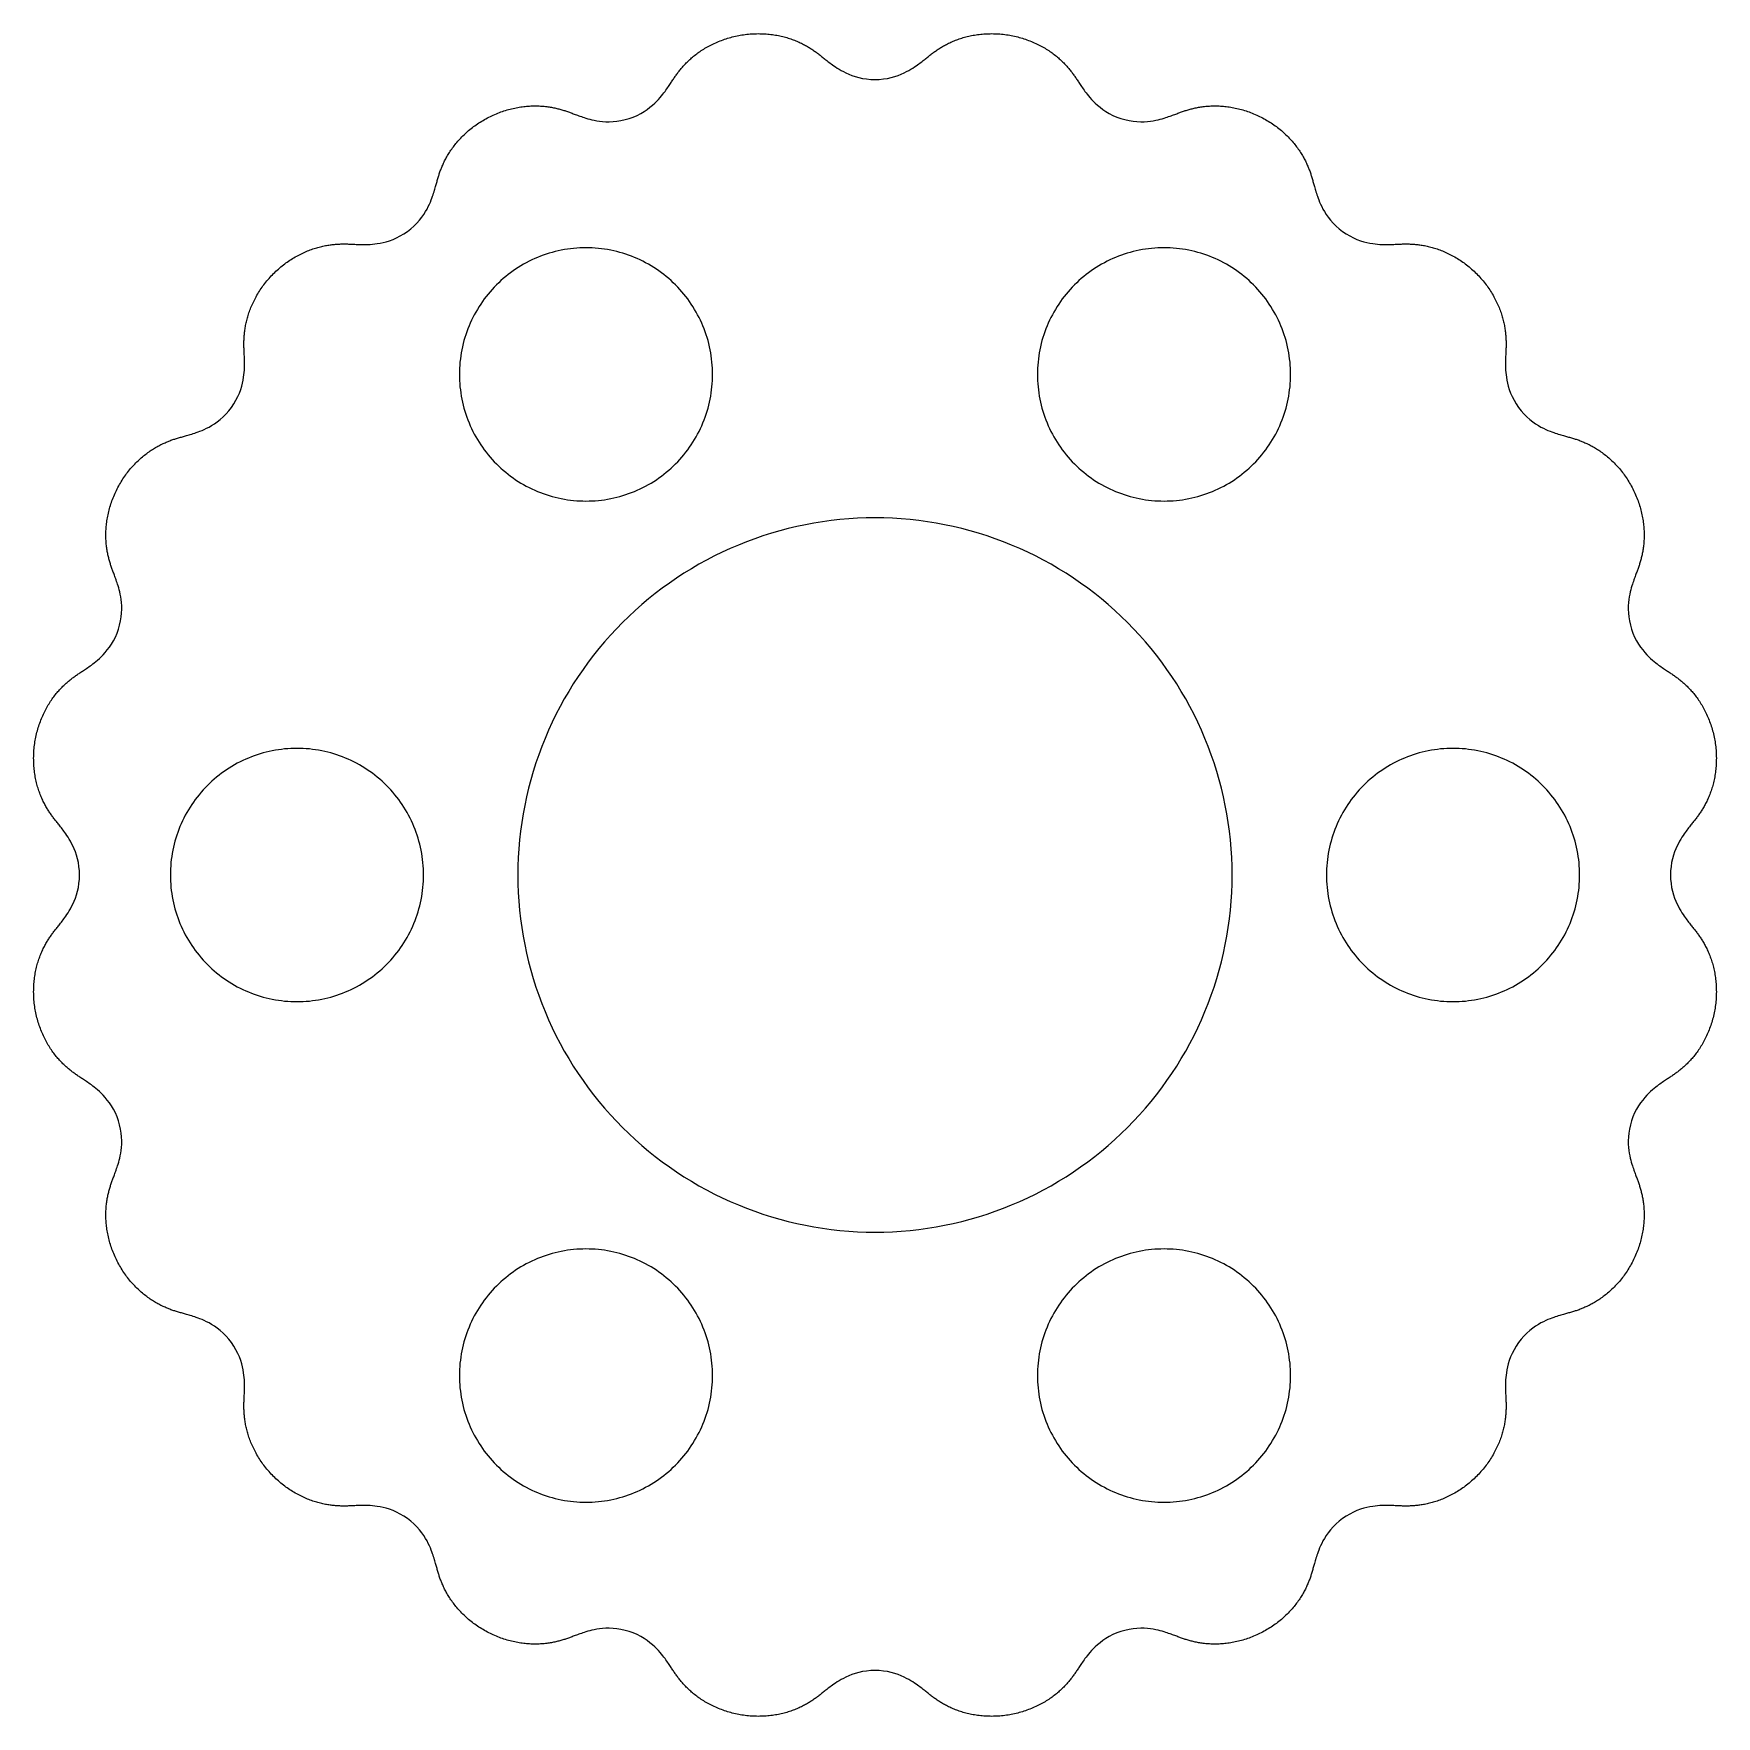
# Model space of a CAD drawing. Header units: metres. Extents: x -30.6 to 30.6, y -30.6 to 30.6.
import ezdxf

# ---------------------------------------------------------------- set-up
doc = ezdxf.new("R2010")
doc.units = ezdxf.units.M

msp = doc.modelspace()

# ---------------------------------------------------------------- linework, layer by layer
for points in [[(28.905, -0.155), (28.92, -0.307), (28.943, -0.454), (28.974, -0.593), (29.011, -0.724), (29.052, -0.844), (29.096, -0.955), (29.141, -1.055), (29.186, -1.147), (29.231, -1.229), (29.275, -1.304), (29.317, -1.372), (29.357, -1.434), (29.395, -1.49), (29.432, -1.542), (29.467, -1.589), (29.5, -1.633), (29.531, -1.674), (29.561, -1.713), (29.589, -1.749), (29.617, -1.784), (29.643, -1.817), (29.669, -1.849), (29.693, -1.88), (29.717, -1.91), (29.741, -1.939), (29.764, -1.968), (29.786, -1.997), (29.808, -2.026), (29.83, -2.054), (29.852, -2.083), (29.873, -2.111), (29.894, -2.14), (29.915, -2.169), (29.936, -2.199), (29.957, -2.229), (29.977, -2.259), (29.998, -2.29), (30.018, -2.322), (30.039, -2.354), (30.059, -2.387), (30.079, -2.42), (30.099, -2.454), (30.119, -2.489), (30.139, -2.525), (30.159, -2.561), (30.178, -2.598), (30.198, -2.636), (30.217, -2.675), (30.236, -2.715), (30.254, -2.755), (30.273, -2.796), (30.291, -2.838), (30.308, -2.881), (30.326, -2.925), (30.343, -2.97), (30.359, -3.015), (30.375, -3.061), (30.391, -3.108), (30.406, -3.156), (30.421, -3.204), (30.435, -3.253), (30.448, -3.303), (30.461, -3.354), (30.473, -3.406), (30.485, -3.458), (30.496, -3.51), (30.506, -3.564), (30.515, -3.618), (30.524, -3.672), (30.532, -3.727), (30.539, -3.783), (30.546, -3.839), (30.551, -3.895), (30.556, -3.952), (30.56, -4.01), (30.563, -4.067), (30.565, -4.125), (30.566, -4.184), (30.567, -4.242), (30.566, -4.301), (30.565, -4.36), (30.562, -4.419), (30.559, -4.478), (30.555, -4.537), (30.55, -4.597), (30.543, -4.656), (30.536, -4.715), (30.528, -4.775), (30.52, -4.834), (30.51, -4.893), (30.499, -4.952), (30.487, -5.01), (30.475, -5.068), (30.461, -5.127), (30.447, -5.184), (30.432, -5.242), (30.416, -5.299), (30.399, -5.355), (30.382, -5.411), (30.363, -5.467), (30.344, -5.522), (30.324, -5.576), (30.303, -5.63), (30.282, -5.684), (30.26, -5.736), (30.237, -5.788), (30.214, -5.84), (30.19, -5.89), (30.165, -5.94), (30.14, -5.989), (30.114, -6.038), (30.088, -6.085), (30.061, -6.132), (30.034, -6.178), (30.007, -6.223), (29.979, -6.267), (29.95, -6.311), (29.922, -6.353), (29.893, -6.395), (29.864, -6.435), (29.835, -6.475), (29.805, -6.514), (29.775, -6.552), (29.745, -6.589), (29.715, -6.626), (29.685, -6.661), (29.655, -6.695), (29.625, -6.729), (29.595, -6.762), (29.564, -6.793), (29.534, -6.824), (29.504, -6.855), (29.474, -6.884), (29.444, -6.912), (29.414, -6.94), (29.385, -6.967), (29.355, -6.993), (29.325, -7.019), (29.296, -7.044), (29.267, -7.068), (29.237, -7.092), (29.208, -7.115), (29.179, -7.137), (29.15, -7.159), (29.121, -7.181), (29.092, -7.202), (29.063, -7.223), (29.034, -7.244), (29.005, -7.264), (28.975, -7.285), (28.946, -7.305), (28.915, -7.325), (28.885, -7.346), (28.853, -7.367), (28.821, -7.388), (28.788, -7.41), (28.754, -7.432), (28.719, -7.455), (28.682, -7.48), (28.643, -7.506), (28.603, -7.533), (28.56, -7.562), (28.515, -7.594), (28.468, -7.629), (28.417, -7.666), (28.363, -7.708), (28.306, -7.754), (28.245, -7.806), (28.18, -7.864), (28.112, -7.929), (28.041, -8.001), (27.967, -8.083), (27.891, -8.175), (27.815, -8.277), (27.739, -8.389), (27.667, -8.512), (27.599, -8.645), (27.538, -8.785), (27.486, -8.931), (27.442, -9.08), (27.409, -9.229), (27.386, -9.376), (27.373, -9.518), (27.368, -9.653), (27.369, -9.78), (27.377, -9.899), (27.389, -10.009), (27.404, -10.11), (27.421, -10.202), (27.439, -10.287), (27.458, -10.364), (27.477, -10.436), (27.496, -10.501), (27.515, -10.561), (27.533, -10.617), (27.551, -10.669), (27.568, -10.718), (27.585, -10.764), (27.601, -10.807), (27.616, -10.849), (27.631, -10.888), (27.645, -10.927), (27.659, -10.964), (27.673, -11), (27.686, -11.035), (27.699, -11.07), (27.711, -11.104), (27.723, -11.138), (27.735, -11.172), (27.747, -11.205), (27.758, -11.239), (27.77, -11.273), (27.78, -11.307), (27.791, -11.342), (27.802, -11.377), (27.812, -11.412), (27.822, -11.448), (27.832, -11.484), (27.841, -11.521), (27.85, -11.559), (27.859, -11.597), (27.868, -11.635), (27.876, -11.675), (27.884, -11.715), (27.891, -11.755), (27.898, -11.797), (27.905, -11.839), (27.911, -11.882), (27.917, -11.925), (27.922, -11.969), (27.927, -12.014), (27.931, -12.06), (27.935, -12.106), (27.938, -12.153), (27.94, -12.201), (27.942, -12.249), (27.943, -12.298), (27.943, -12.347), (27.943, -12.397), (27.942, -12.448), (27.94, -12.499), (27.937, -12.551), (27.934, -12.603), (27.929, -12.656), (27.924, -12.709), (27.918, -12.762), (27.912, -12.816), (27.904, -12.87), (27.895, -12.925), (27.886, -12.98), (27.876, -13.035), (27.864, -13.09), (27.852, -13.146), (27.839, -13.201), (27.825, -13.257), (27.81, -13.313), (27.794, -13.368), (27.778, -13.424), (27.76, -13.48), (27.741, -13.536), (27.721, -13.591), (27.701, -13.647), (27.679, -13.702), (27.657, -13.757), (27.634, -13.812), (27.61, -13.867), (27.585, -13.921), (27.559, -13.975), (27.532, -14.028), (27.505, -14.081), (27.476, -14.134), (27.447, -14.186), (27.417, -14.238), (27.386, -14.289), (27.355, -14.339), (27.323, -14.389), (27.29, -14.438), (27.257, -14.487), (27.222, -14.535), (27.188, -14.582), (27.152, -14.628), (27.117, -14.674), (27.08, -14.719), (27.043, -14.763), (27.006, -14.806), (26.968, -14.849), (26.93, -14.89), (26.892, -14.931), (26.853, -14.971), (26.814, -15.01), (26.775, -15.048), (26.735, -15.085), (26.695, -15.121), (26.655, -15.157), (26.615, -15.191), (26.575, -15.224), (26.535, -15.257), (26.494, -15.289), (26.454, -15.319), (26.414, -15.349), (26.373, -15.378), (26.333, -15.406), (26.293, -15.433), (26.253, -15.459), (26.214, -15.484), (26.174, -15.508), (26.135, -15.532), (26.096, -15.554), (26.057, -15.576), (26.018, -15.597), (25.98, -15.617), (25.942, -15.636), (25.904, -15.655), (25.867, -15.673), (25.83, -15.69), (25.793, -15.706), (25.757, -15.722), (25.721, -15.737), (25.685, -15.752), (25.65, -15.766), (25.615, -15.779), (25.58, -15.792), (25.546, -15.805), (25.511, -15.817), (25.477, -15.829), (25.443, -15.84), (25.409, -15.851), (25.375, -15.861), (25.34, -15.872), (25.306, -15.882), (25.271, -15.892), (25.236, -15.902), (25.201, -15.912), (25.165, -15.922), (25.127, -15.933), (25.089, -15.943), (25.05, -15.954), (25.009, -15.965), (24.967, -15.977), (24.922, -15.99), (24.875, -16.003), (24.826, -16.018), (24.773, -16.034), (24.717, -16.052), (24.657, -16.073), (24.593, -16.096), (24.524, -16.122), (24.45, -16.152), (24.371, -16.187), (24.286, -16.228), (24.196, -16.275), (24.1, -16.33), (24, -16.394), (23.896, -16.467), (23.789, -16.551), (23.682, -16.645), (23.577, -16.75), (23.476, -16.865), (23.381, -16.987), (23.294, -17.115), (23.216, -17.247), (23.149, -17.38), (23.092, -17.511), (23.045, -17.638), (23.008, -17.759), (22.978, -17.874), (22.955, -17.982), (22.938, -18.083), (22.926, -18.176), (22.917, -18.262), (22.911, -18.342), (22.907, -18.416), (22.905, -18.484), (22.905, -18.547), (22.905, -18.606), (22.906, -18.661), (22.907, -18.713), (22.908, -18.761), (22.91, -18.808), (22.912, -18.852), (22.914, -18.894), (22.916, -18.935), (22.918, -18.974), (22.919, -19.013), (22.921, -19.05), (22.922, -19.087), (22.924, -19.124), (22.925, -19.16), (22.926, -19.196), (22.926, -19.231), (22.927, -19.267), (22.927, -19.303), (22.927, -19.339), (22.926, -19.375), (22.925, -19.411), (22.924, -19.448), (22.923, -19.485), (22.921, -19.523), (22.918, -19.561), (22.915, -19.599), (22.912, -19.638), (22.908, -19.677), (22.904, -19.717), (22.899, -19.758), (22.894, -19.799), (22.888, -19.84), (22.881, -19.882), (22.874, -19.925), (22.866, -19.968), (22.857, -20.012), (22.847, -20.056), (22.837, -20.101), (22.826, -20.146), (22.815, -20.191), (22.802, -20.237), (22.789, -20.284), (22.775, -20.331), (22.76, -20.378), (22.744, -20.425), (22.727, -20.473), (22.71, -20.521), (22.691, -20.57), (22.672, -20.618), (22.652, -20.667), (22.63, -20.716), (22.608, -20.765), (22.585, -20.814), (22.561, -20.863), (22.536, -20.912), (22.51, -20.962), (22.483, -21.011), (22.456, -21.06), (22.427, -21.109), (22.397, -21.158), (22.367, -21.206), (22.335, -21.255), (22.303, -21.303), (22.27, -21.351), (22.236, -21.399), (22.201, -21.446), (22.165, -21.493), (22.128, -21.539), (22.091, -21.585), (22.052, -21.631), (22.013, -21.676), (21.973, -21.72), (21.933, -21.764), (21.892, -21.807), (21.85, -21.85), (21.807, -21.892), (21.764, -21.933), (21.72, -21.973), (21.676, -22.013), (21.631, -22.052), (21.585, -22.091), (21.539, -22.128), (21.493, -22.165), (21.446, -22.201), (21.399, -22.236), (21.351, -22.27), (21.303, -22.303), (21.255, -22.335), (21.206, -22.367), (21.158, -22.397), (21.109, -22.427), (21.06, -22.456), (21.011, -22.483), (20.962, -22.51), (20.912, -22.536), (20.863, -22.561), (20.814, -22.585), (20.765, -22.608), (20.716, -22.63), (20.667, -22.652), (20.618, -22.672), (20.57, -22.691), (20.521, -22.71), (20.473, -22.727), (20.425, -22.744), (20.378, -22.76), (20.331, -22.775), (20.284, -22.789), (20.237, -22.802), (20.191, -22.815), (20.146, -22.826), (20.101, -22.837), (20.056, -22.847), (20.012, -22.857), (19.968, -22.866), (19.925, -22.874), (19.882, -22.881), (19.84, -22.888), (19.799, -22.894), (19.758, -22.899), (19.717, -22.904), (19.677, -22.908), (19.638, -22.912), (19.599, -22.915), (19.561, -22.918), (19.523, -22.921), (19.485, -22.923), (19.448, -22.924), (19.411, -22.925), (19.375, -22.926), (19.339, -22.927), (19.303, -22.927), (19.267, -22.927), (19.231, -22.926), (19.196, -22.926), (19.16, -22.925), (19.124, -22.924), (19.087, -22.922), (19.05, -22.921), (19.013, -22.919), (18.974, -22.918), (18.935, -22.916), (18.894, -22.914), (18.852, -22.912), (18.808, -22.91), (18.761, -22.908), (18.713, -22.907), (18.661, -22.906), (18.606, -22.905), (18.547, -22.905), (18.484, -22.905), (18.416, -22.907), (18.342, -22.911), (18.262, -22.917), (18.176, -22.926), (18.083, -22.938), (17.982, -22.955), (17.874, -22.978), (17.759, -23.008), (17.638, -23.045), (17.511, -23.092), (17.38, -23.149), (17.247, -23.216), (17.115, -23.294), (16.987, -23.381), (16.865, -23.476), (16.75, -23.577), (16.645, -23.682), (16.551, -23.789), (16.467, -23.896), (16.394, -24), (16.33, -24.1), (16.275, -24.196), (16.228, -24.286), (16.187, -24.371), (16.152, -24.45), (16.122, -24.524), (16.096, -24.593), (16.073, -24.657), (16.052, -24.717), (16.034, -24.773), (16.018, -24.826), (16.003, -24.875), (15.99, -24.922), (15.977, -24.967), (15.965, -25.009), (15.954, -25.05), (15.943, -25.089), (15.933, -25.127), (15.922, -25.165), (15.912, -25.201), (15.902, -25.236), (15.892, -25.271), (15.882, -25.306), (15.872, -25.34), (15.861, -25.375), (15.851, -25.409), (15.84, -25.443), (15.829, -25.477), (15.817, -25.511), (15.805, -25.546), (15.792, -25.58), (15.779, -25.615), (15.766, -25.65), (15.752, -25.685), (15.737, -25.721), (15.722, -25.757), (15.706, -25.793), (15.69, -25.83), (15.673, -25.867), (15.655, -25.904), (15.636, -25.942), (15.617, -25.98), (15.597, -26.018), (15.576, -26.057), (15.554, -26.096), (15.532, -26.135), (15.508, -26.174), (15.484, -26.214), (15.459, -26.253), (15.433, -26.293), (15.406, -26.333), (15.378, -26.373), (15.349, -26.414), (15.319, -26.454), (15.289, -26.494), (15.257, -26.535), (15.224, -26.575), (15.191, -26.615), (15.157, -26.655), (15.121, -26.695), (15.085, -26.735), (15.048, -26.775), (15.01, -26.814), (14.971, -26.853), (14.931, -26.892), (14.89, -26.93), (14.849, -26.968), (14.806, -27.006), (14.763, -27.043), (14.719, -27.08), (14.674, -27.117), (14.628, -27.152), (14.582, -27.188), (14.535, -27.222), (14.487, -27.257), (14.438, -27.29), (14.389, -27.323), (14.339, -27.355), (14.289, -27.386), (14.238, -27.417), (14.186, -27.447), (14.134, -27.476), (14.081, -27.505), (14.028, -27.532), (13.975, -27.559), (13.921, -27.585), (13.867, -27.61), (13.812, -27.634), (13.757, -27.657), (13.702, -27.679), (13.647, -27.701), (13.591, -27.721), (13.536, -27.741), (13.48, -27.76), (13.424, -27.778), (13.368, -27.794), (13.313, -27.81), (13.257, -27.825), (13.201, -27.839), (13.146, -27.852), (13.09, -27.864), (13.035, -27.876), (12.98, -27.886), (12.925, -27.895), (12.87, -27.904), (12.816, -27.912), (12.762, -27.918), (12.709, -27.924), (12.656, -27.929), (12.603, -27.934), (12.551, -27.937), (12.499, -27.94), (12.448, -27.942), (12.397, -27.943), (12.347, -27.943), (12.298, -27.943), (12.249, -27.942), (12.201, -27.94), (12.153, -27.938), (12.106, -27.935), (12.06, -27.931), (12.014, -27.927), (11.969, -27.922), (11.925, -27.917), (11.882, -27.911), (11.839, -27.905), (11.797, -27.898), (11.755, -27.891), (11.715, -27.884), (11.675, -27.876), (11.635, -27.868), (11.597, -27.859), (11.559, -27.85), (11.521, -27.841), (11.484, -27.832), (11.448, -27.822), (11.412, -27.812), (11.377, -27.802), (11.342, -27.791), (11.307, -27.78), (11.273, -27.77), (11.239, -27.758), (11.205, -27.747), (11.172, -27.735), (11.138, -27.723), (11.104, -27.711), (11.07, -27.699), (11.035, -27.686), (11, -27.673), (10.964, -27.659), (10.927, -27.645), (10.888, -27.631), (10.849, -27.616), (10.807, -27.601), (10.764, -27.585), (10.718, -27.568), (10.669, -27.551), (10.617, -27.533), (10.561, -27.515), (10.501, -27.496), (10.436, -27.477), (10.364, -27.458), (10.287, -27.439), (10.202, -27.421), (10.11, -27.404), (10.009, -27.389), (9.899, -27.377), (9.78, -27.369), (9.653, -27.368), (9.518, -27.373), (9.376, -27.386), (9.229, -27.409), (9.08, -27.442), (8.931, -27.486), (8.785, -27.538), (8.645, -27.599), (8.512, -27.667), (8.389, -27.739), (8.277, -27.815), (8.175, -27.891), (8.083, -27.967), (8.001, -28.041), (7.929, -28.112), (7.864, -28.18), (7.806, -28.245), (7.754, -28.306), (7.708, -28.363), (7.666, -28.417), (7.629, -28.468), (7.594, -28.515), (7.562, -28.56), (7.533, -28.603), (7.506, -28.643), (7.48, -28.682), (7.455, -28.719), (7.432, -28.754), (7.41, -28.788), (7.388, -28.821), (7.367, -28.853), (7.346, -28.885), (7.325, -28.915), (7.305, -28.946), (7.285, -28.975), (7.264, -29.005), (7.244, -29.034), (7.223, -29.063), (7.202, -29.092), (7.181, -29.121), (7.159, -29.15), (7.137, -29.179), (7.115, -29.208), (7.092, -29.237), (7.068, -29.267), (7.044, -29.296), (7.019, -29.325), (6.993, -29.355), (6.967, -29.385), (6.94, -29.414), (6.912, -29.444), (6.884, -29.474), (6.855, -29.504), (6.824, -29.534), (6.793, -29.564), (6.762, -29.595), (6.729, -29.625), (6.695, -29.655), (6.661, -29.685), (6.626, -29.715), (6.589, -29.745), (6.552, -29.775), (6.514, -29.805), (6.475, -29.835), (6.435, -29.864), (6.395, -29.893), (6.353, -29.922), (6.311, -29.95), (6.267, -29.979), (6.223, -30.007), (6.178, -30.034), (6.132, -30.061), (6.085, -30.088), (6.038, -30.114), (5.989, -30.14), (5.94, -30.165), (5.89, -30.19), (5.84, -30.214), (5.788, -30.237), (5.736, -30.26), (5.684, -30.282), (5.63, -30.303), (5.576, -30.324), (5.522, -30.344), (5.467, -30.363), (5.411, -30.382), (5.355, -30.399), (5.299, -30.416), (5.242, -30.432), (5.184, -30.447), (5.127, -30.461), (5.068, -30.475), (5.01, -30.487), (4.952, -30.499), (4.893, -30.51), (4.834, -30.52), (4.775, -30.528), (4.715, -30.536), (4.656, -30.543), (4.597, -30.55), (4.537, -30.555), (4.478, -30.559), (4.419, -30.562), (4.36, -30.565), (4.301, -30.566), (4.242, -30.567), (4.184, -30.566), (4.125, -30.565), (4.067, -30.563), (4.01, -30.56), (3.952, -30.556), (3.895, -30.551), (3.839, -30.546), (3.783, -30.539), (3.727, -30.532), (3.672, -30.524), (3.618, -30.515), (3.564, -30.506), (3.51, -30.496), (3.458, -30.485), (3.406, -30.473), (3.354, -30.461), (3.303, -30.448), (3.253, -30.435), (3.204, -30.421), (3.156, -30.406), (3.108, -30.391), (3.061, -30.375), (3.015, -30.359), (2.97, -30.343), (2.925, -30.326), (2.881, -30.308), (2.838, -30.291), (2.796, -30.273), (2.755, -30.254), (2.715, -30.236), (2.675, -30.217), (2.636, -30.198), (2.598, -30.178), (2.561, -30.159), (2.525, -30.139), (2.489, -30.119), (2.454, -30.099), (2.42, -30.079), (2.387, -30.059), (2.354, -30.039), (2.322, -30.018), (2.29, -29.998), (2.259, -29.977), (2.229, -29.957), (2.199, -29.936), (2.169, -29.915), (2.14, -29.894), (2.111, -29.873), (2.083, -29.852), (2.054, -29.83), (2.026, -29.808), (1.997, -29.786), (1.968, -29.764), (1.939, -29.741), (1.91, -29.717), (1.88, -29.693), (1.849, -29.669), (1.817, -29.643), (1.784, -29.617), (1.749, -29.589), (1.713, -29.561), (1.674, -29.531), (1.633, -29.5), (1.589, -29.467), (1.542, -29.432), (1.49, -29.395), (1.434, -29.357), (1.372, -29.317), (1.304, -29.275), (1.229, -29.231), (1.147, -29.186), (1.055, -29.141), (0.955, -29.096), (0.844, -29.052), (0.724, -29.011), (0.593, -28.974), (0.454, -28.943), (0.307, -28.92), (0.155, -28.905), (0, -28.9), (-0.155, -28.905), (-0.307, -28.92), (-0.454, -28.943), (-0.593, -28.974), (-0.724, -29.011), (-0.844, -29.052), (-0.955, -29.096), (-1.055, -29.141), (-1.147, -29.186), (-1.229, -29.231), (-1.304, -29.275), (-1.372, -29.317), (-1.434, -29.357), (-1.49, -29.395), (-1.542, -29.432), (-1.589, -29.467), (-1.633, -29.5), (-1.674, -29.531), (-1.713, -29.561), (-1.749, -29.589), (-1.784, -29.617), (-1.817, -29.643), (-1.849, -29.669), (-1.88, -29.693), (-1.91, -29.717), (-1.939, -29.741), (-1.968, -29.764), (-1.997, -29.786), (-2.026, -29.808), (-2.054, -29.83), (-2.083, -29.852), (-2.111, -29.873), (-2.14, -29.894), (-2.169, -29.915), (-2.199, -29.936), (-2.229, -29.957), (-2.259, -29.977), (-2.29, -29.998), (-2.322, -30.018), (-2.354, -30.039), (-2.387, -30.059), (-2.42, -30.079), (-2.454, -30.099), (-2.489, -30.119), (-2.525, -30.139), (-2.561, -30.159), (-2.598, -30.178), (-2.636, -30.198), (-2.675, -30.217), (-2.715, -30.236), (-2.755, -30.254), (-2.796, -30.273), (-2.838, -30.291), (-2.881, -30.308), (-2.925, -30.326), (-2.97, -30.343), (-3.015, -30.359), (-3.061, -30.375), (-3.108, -30.391), (-3.156, -30.406), (-3.204, -30.421), (-3.253, -30.435), (-3.303, -30.448), (-3.354, -30.461), (-3.406, -30.473), (-3.458, -30.485), (-3.51, -30.496), (-3.564, -30.506), (-3.618, -30.515), (-3.672, -30.524), (-3.727, -30.532), (-3.783, -30.539), (-3.839, -30.546), (-3.895, -30.551), (-3.952, -30.556), (-4.01, -30.56), (-4.067, -30.563), (-4.125, -30.565), (-4.184, -30.566), (-4.242, -30.567), (-4.301, -30.566), (-4.36, -30.565), (-4.419, -30.562), (-4.478, -30.559), (-4.537, -30.555), (-4.597, -30.55), (-4.656, -30.543), (-4.715, -30.536), (-4.775, -30.528), (-4.834, -30.52), (-4.893, -30.51), (-4.952, -30.499), (-5.01, -30.487), (-5.068, -30.475), (-5.127, -30.461), (-5.184, -30.447), (-5.242, -30.432), (-5.299, -30.416), (-5.355, -30.399), (-5.411, -30.382), (-5.467, -30.363), (-5.522, -30.344), (-5.576, -30.324), (-5.63, -30.303), (-5.684, -30.282), (-5.736, -30.26), (-5.788, -30.237), (-5.84, -30.214), (-5.89, -30.19), (-5.94, -30.165), (-5.989, -30.14), (-6.038, -30.114), (-6.085, -30.088), (-6.132, -30.061), (-6.178, -30.034), (-6.223, -30.007), (-6.267, -29.979), (-6.311, -29.95), (-6.353, -29.922), (-6.395, -29.893), (-6.435, -29.864), (-6.475, -29.835), (-6.514, -29.805), (-6.552, -29.775), (-6.589, -29.745), (-6.626, -29.715), (-6.661, -29.685), (-6.695, -29.655), (-6.729, -29.625), (-6.762, -29.595), (-6.793, -29.564), (-6.824, -29.534), (-6.855, -29.504), (-6.884, -29.474), (-6.912, -29.444), (-6.94, -29.414), (-6.967, -29.385), (-6.993, -29.355), (-7.019, -29.325), (-7.044, -29.296), (-7.068, -29.267), (-7.092, -29.237), (-7.115, -29.208), (-7.137, -29.179), (-7.159, -29.15), (-7.181, -29.121), (-7.202, -29.092), (-7.223, -29.063), (-7.244, -29.034), (-7.264, -29.005), (-7.285, -28.975), (-7.305, -28.946), (-7.325, -28.915), (-7.346, -28.885), (-7.367, -28.853), (-7.388, -28.821), (-7.41, -28.788), (-7.432, -28.754), (-7.455, -28.719), (-7.48, -28.682), (-7.506, -28.643), (-7.533, -28.603), (-7.562, -28.56), (-7.594, -28.515), (-7.629, -28.468), (-7.666, -28.417), (-7.708, -28.363), (-7.754, -28.306), (-7.806, -28.245), (-7.864, -28.18), (-7.929, -28.112), (-8.001, -28.041), (-8.083, -27.967), (-8.175, -27.891), (-8.277, -27.815), (-8.389, -27.739), (-8.512, -27.667), (-8.645, -27.599), (-8.785, -27.538), (-8.931, -27.486), (-9.08, -27.442), (-9.229, -27.409), (-9.376, -27.386), (-9.518, -27.373), (-9.653, -27.368), (-9.78, -27.369), (-9.899, -27.377), (-10.009, -27.389), (-10.11, -27.404), (-10.202, -27.421), (-10.287, -27.439), (-10.364, -27.458), (-10.436, -27.477), (-10.501, -27.496), (-10.561, -27.515), (-10.617, -27.533), (-10.669, -27.551), (-10.718, -27.568), (-10.764, -27.585), (-10.807, -27.601), (-10.849, -27.616), (-10.888, -27.631), (-10.927, -27.645), (-10.964, -27.659), (-11, -27.673), (-11.035, -27.686), (-11.07, -27.699), (-11.104, -27.711), (-11.138, -27.723), (-11.172, -27.735), (-11.205, -27.747), (-11.239, -27.758), (-11.273, -27.77), (-11.307, -27.78), (-11.342, -27.791), (-11.377, -27.802), (-11.412, -27.812), (-11.448, -27.822), (-11.484, -27.832), (-11.521, -27.841), (-11.559, -27.85), (-11.597, -27.859), (-11.635, -27.868), (-11.675, -27.876), (-11.715, -27.884), (-11.755, -27.891), (-11.797, -27.898), (-11.839, -27.905), (-11.882, -27.911), (-11.925, -27.917), (-11.969, -27.922), (-12.014, -27.927), (-12.06, -27.931), (-12.106, -27.935), (-12.153, -27.938), (-12.201, -27.94), (-12.249, -27.942), (-12.298, -27.943), (-12.347, -27.943), (-12.397, -27.943), (-12.448, -27.942), (-12.499, -27.94), (-12.551, -27.937), (-12.603, -27.934), (-12.656, -27.929), (-12.709, -27.924), (-12.762, -27.918), (-12.816, -27.912), (-12.87, -27.904), (-12.925, -27.895), (-12.98, -27.886), (-13.035, -27.876), (-13.09, -27.864), (-13.146, -27.852), (-13.201, -27.839), (-13.257, -27.825), (-13.313, -27.81), (-13.368, -27.794), (-13.424, -27.778), (-13.48, -27.76), (-13.536, -27.741), (-13.591, -27.721), (-13.647, -27.701), (-13.702, -27.679), (-13.757, -27.657), (-13.812, -27.634), (-13.867, -27.61), (-13.921, -27.585), (-13.975, -27.559), (-14.028, -27.532), (-14.081, -27.505), (-14.134, -27.476), (-14.186, -27.447), (-14.238, -27.417), (-14.289, -27.386), (-14.339, -27.355), (-14.389, -27.323), (-14.438, -27.29), (-14.487, -27.257), (-14.535, -27.222), (-14.582, -27.188), (-14.628, -27.152), (-14.674, -27.117), (-14.719, -27.08), (-14.763, -27.043), (-14.806, -27.006), (-14.849, -26.968), (-14.89, -26.93), (-14.931, -26.892), (-14.971, -26.853), (-15.01, -26.814), (-15.048, -26.775), (-15.085, -26.735), (-15.121, -26.695), (-15.157, -26.655), (-15.191, -26.615), (-15.224, -26.575), (-15.257, -26.535), (-15.289, -26.494), (-15.319, -26.454), (-15.349, -26.414), (-15.378, -26.373), (-15.406, -26.333), (-15.433, -26.293), (-15.459, -26.253), (-15.484, -26.214), (-15.508, -26.174), (-15.532, -26.135), (-15.554, -26.096), (-15.576, -26.057), (-15.597, -26.018), (-15.617, -25.98), (-15.636, -25.942), (-15.655, -25.904), (-15.673, -25.867), (-15.69, -25.83), (-15.706, -25.793), (-15.722, -25.757), (-15.737, -25.721), (-15.752, -25.685), (-15.766, -25.65), (-15.779, -25.615), (-15.792, -25.58), (-15.805, -25.546), (-15.817, -25.511), (-15.829, -25.477), (-15.84, -25.443), (-15.851, -25.409), (-15.861, -25.375), (-15.872, -25.34), (-15.882, -25.306), (-15.892, -25.271), (-15.902, -25.236), (-15.912, -25.201), (-15.922, -25.165), (-15.933, -25.127), (-15.943, -25.089), (-15.954, -25.05), (-15.965, -25.009), (-15.977, -24.967), (-15.99, -24.922), (-16.003, -24.875), (-16.018, -24.826), (-16.034, -24.773), (-16.052, -24.717), (-16.073, -24.657), (-16.096, -24.593), (-16.122, -24.524), (-16.152, -24.45), (-16.187, -24.371), (-16.228, -24.286), (-16.275, -24.196), (-16.33, -24.1), (-16.394, -24), (-16.467, -23.896), (-16.551, -23.789), (-16.645, -23.682), (-16.75, -23.577), (-16.865, -23.476), (-16.987, -23.381), (-17.115, -23.294), (-17.247, -23.216), (-17.38, -23.149), (-17.511, -23.092), (-17.638, -23.045), (-17.759, -23.008), (-17.874, -22.978), (-17.982, -22.955), (-18.083, -22.938), (-18.176, -22.926), (-18.262, -22.917), (-18.342, -22.911), (-18.416, -22.907), (-18.484, -22.905), (-18.547, -22.905), (-18.606, -22.905), (-18.661, -22.906), (-18.713, -22.907), (-18.761, -22.908), (-18.808, -22.91), (-18.852, -22.912), (-18.894, -22.914), (-18.935, -22.916), (-18.974, -22.918), (-19.013, -22.919), (-19.05, -22.921), (-19.087, -22.922), (-19.124, -22.924), (-19.16, -22.925), (-19.196, -22.926), (-19.231, -22.926), (-19.267, -22.927), (-19.303, -22.927), (-19.339, -22.927), (-19.375, -22.926), (-19.411, -22.925), (-19.448, -22.924), (-19.485, -22.923), (-19.523, -22.921), (-19.561, -22.918), (-19.599, -22.915), (-19.638, -22.912), (-19.677, -22.908), (-19.717, -22.904), (-19.758, -22.899), (-19.799, -22.894), (-19.84, -22.888), (-19.882, -22.881), (-19.925, -22.874), (-19.968, -22.866), (-20.012, -22.857), (-20.056, -22.847), (-20.101, -22.837), (-20.146, -22.826), (-20.191, -22.815), (-20.237, -22.802), (-20.284, -22.789), (-20.331, -22.775), (-20.378, -22.76), (-20.425, -22.744), (-20.473, -22.727), (-20.521, -22.71), (-20.57, -22.691), (-20.618, -22.672), (-20.667, -22.652), (-20.716, -22.63), (-20.765, -22.608), (-20.814, -22.585), (-20.863, -22.561), (-20.912, -22.536), (-20.962, -22.51), (-21.011, -22.483), (-21.06, -22.456), (-21.109, -22.427), (-21.158, -22.397), (-21.206, -22.367), (-21.255, -22.335), (-21.303, -22.303), (-21.351, -22.27), (-21.399, -22.236), (-21.446, -22.201), (-21.493, -22.165), (-21.539, -22.128), (-21.585, -22.091), (-21.631, -22.052), (-21.676, -22.013), (-21.72, -21.973), (-21.764, -21.933), (-21.807, -21.892), (-21.85, -21.85), (-21.892, -21.807), (-21.933, -21.764), (-21.973, -21.72), (-22.013, -21.676), (-22.052, -21.631), (-22.091, -21.585), (-22.128, -21.539), (-22.165, -21.493), (-22.201, -21.446), (-22.236, -21.399), (-22.27, -21.351), (-22.303, -21.303), (-22.335, -21.255), (-22.367, -21.206), (-22.397, -21.158), (-22.427, -21.109), (-22.456, -21.06), (-22.483, -21.011), (-22.51, -20.962), (-22.536, -20.912), (-22.561, -20.863), (-22.585, -20.814), (-22.608, -20.765), (-22.63, -20.716), (-22.652, -20.667), (-22.672, -20.618), (-22.691, -20.57), (-22.71, -20.521), (-22.727, -20.473), (-22.744, -20.425), (-22.76, -20.378), (-22.775, -20.331), (-22.789, -20.284), (-22.802, -20.237), (-22.815, -20.191), (-22.826, -20.146), (-22.837, -20.101), (-22.847, -20.056), (-22.857, -20.012), (-22.866, -19.968), (-22.874, -19.925), (-22.881, -19.882), (-22.888, -19.84), (-22.894, -19.799), (-22.899, -19.758), (-22.904, -19.717), (-22.908, -19.677), (-22.912, -19.638), (-22.915, -19.599), (-22.918, -19.561), (-22.921, -19.523), (-22.923, -19.485), (-22.924, -19.448), (-22.925, -19.411), (-22.926, -19.375), (-22.927, -19.339), (-22.927, -19.303), (-22.927, -19.267), (-22.926, -19.231), (-22.926, -19.196), (-22.925, -19.16), (-22.924, -19.124), (-22.922, -19.087), (-22.921, -19.05), (-22.919, -19.013), (-22.918, -18.974), (-22.916, -18.935), (-22.914, -18.894), (-22.912, -18.852), (-22.91, -18.808), (-22.908, -18.761), (-22.907, -18.713), (-22.906, -18.661), (-22.905, -18.606), (-22.905, -18.547), (-22.905, -18.484), (-22.907, -18.416), (-22.911, -18.342), (-22.917, -18.262), (-22.926, -18.176), (-22.938, -18.083), (-22.955, -17.982), (-22.978, -17.874), (-23.008, -17.759), (-23.045, -17.638), (-23.092, -17.511), (-23.149, -17.38), (-23.216, -17.247), (-23.294, -17.115), (-23.381, -16.987), (-23.476, -16.865), (-23.577, -16.75), (-23.682, -16.645), (-23.789, -16.551), (-23.896, -16.467), (-24, -16.394), (-24.1, -16.33), (-24.196, -16.275), (-24.286, -16.228), (-24.371, -16.187), (-24.45, -16.152), (-24.524, -16.122), (-24.593, -16.096), (-24.657, -16.073), (-24.717, -16.052), (-24.773, -16.034), (-24.826, -16.018), (-24.875, -16.003), (-24.922, -15.99), (-24.967, -15.977), (-25.009, -15.965), (-25.05, -15.954), (-25.089, -15.943), (-25.127, -15.933), (-25.165, -15.922), (-25.201, -15.912), (-25.236, -15.902), (-25.271, -15.892), (-25.306, -15.882), (-25.34, -15.872), (-25.375, -15.861), (-25.409, -15.851), (-25.443, -15.84), (-25.477, -15.829), (-25.511, -15.817), (-25.546, -15.805), (-25.58, -15.792), (-25.615, -15.779), (-25.65, -15.766), (-25.685, -15.752), (-25.721, -15.737), (-25.757, -15.722), (-25.793, -15.706), (-25.83, -15.69), (-25.867, -15.673), (-25.904, -15.655), (-25.942, -15.636), (-25.98, -15.617), (-26.018, -15.597), (-26.057, -15.576), (-26.096, -15.554), (-26.135, -15.532), (-26.174, -15.508), (-26.214, -15.484), (-26.253, -15.459), (-26.293, -15.433), (-26.333, -15.406), (-26.373, -15.378), (-26.414, -15.349), (-26.454, -15.319), (-26.494, -15.289), (-26.535, -15.257), (-26.575, -15.224), (-26.615, -15.191), (-26.655, -15.157), (-26.695, -15.121), (-26.735, -15.085), (-26.775, -15.048), (-26.814, -15.01), (-26.853, -14.971), (-26.892, -14.931), (-26.93, -14.89), (-26.968, -14.849), (-27.006, -14.806), (-27.043, -14.763), (-27.08, -14.719), (-27.117, -14.674), (-27.152, -14.628), (-27.188, -14.582), (-27.222, -14.535), (-27.257, -14.487), (-27.29, -14.438), (-27.323, -14.389), (-27.355, -14.339), (-27.386, -14.289), (-27.417, -14.238), (-27.447, -14.186), (-27.476, -14.134), (-27.505, -14.081), (-27.532, -14.028), (-27.559, -13.975), (-27.585, -13.921), (-27.61, -13.867), (-27.634, -13.812), (-27.657, -13.757), (-27.679, -13.702), (-27.701, -13.647), (-27.721, -13.591), (-27.741, -13.536), (-27.76, -13.48), (-27.778, -13.424), (-27.794, -13.368), (-27.81, -13.313), (-27.825, -13.257), (-27.839, -13.201), (-27.852, -13.146), (-27.864, -13.09), (-27.876, -13.035), (-27.886, -12.98), (-27.895, -12.925), (-27.904, -12.87), (-27.912, -12.816), (-27.918, -12.762), (-27.924, -12.709), (-27.929, -12.656), (-27.934, -12.603), (-27.937, -12.551), (-27.94, -12.499), (-27.942, -12.448), (-27.943, -12.397), (-27.943, -12.347), (-27.943, -12.298), (-27.942, -12.249), (-27.94, -12.201), (-27.938, -12.153), (-27.935, -12.106), (-27.931, -12.06), (-27.927, -12.014), (-27.922, -11.969), (-27.917, -11.925), (-27.911, -11.882), (-27.905, -11.839), (-27.898, -11.797), (-27.891, -11.755), (-27.884, -11.715), (-27.876, -11.675), (-27.868, -11.635), (-27.859, -11.597), (-27.85, -11.559), (-27.841, -11.521), (-27.832, -11.484), (-27.822, -11.448), (-27.812, -11.412), (-27.802, -11.377), (-27.791, -11.342), (-27.78, -11.307), (-27.77, -11.273), (-27.758, -11.239), (-27.747, -11.205), (-27.735, -11.172), (-27.723, -11.138), (-27.711, -11.104), (-27.699, -11.07), (-27.686, -11.035), (-27.673, -11), (-27.659, -10.964), (-27.645, -10.927), (-27.631, -10.888), (-27.616, -10.849), (-27.601, -10.807), (-27.585, -10.764), (-27.568, -10.718), (-27.551, -10.669), (-27.533, -10.617), (-27.515, -10.561), (-27.496, -10.501), (-27.477, -10.436), (-27.458, -10.364), (-27.439, -10.287), (-27.421, -10.202), (-27.404, -10.11), (-27.389, -10.009), (-27.377, -9.899), (-27.369, -9.78), (-27.368, -9.653), (-27.373, -9.518), (-27.386, -9.376), (-27.409, -9.229), (-27.442, -9.08), (-27.486, -8.931), (-27.538, -8.785), (-27.599, -8.645), (-27.667, -8.512), (-27.739, -8.389), (-27.815, -8.277), (-27.891, -8.175), (-27.967, -8.083), (-28.041, -8.001), (-28.112, -7.929), (-28.18, -7.864), (-28.245, -7.806), (-28.306, -7.754), (-28.363, -7.708), (-28.417, -7.666), (-28.468, -7.629), (-28.515, -7.594), (-28.56, -7.562), (-28.603, -7.533), (-28.643, -7.506), (-28.682, -7.48), (-28.719, -7.455), (-28.754, -7.432), (-28.788, -7.41), (-28.821, -7.388), (-28.853, -7.367), (-28.885, -7.346), (-28.915, -7.325), (-28.946, -7.305), (-28.975, -7.285), (-29.005, -7.264), (-29.034, -7.244), (-29.063, -7.223), (-29.092, -7.202), (-29.121, -7.181), (-29.15, -7.159), (-29.179, -7.137), (-29.208, -7.115), (-29.237, -7.092), (-29.267, -7.068), (-29.296, -7.044), (-29.325, -7.019), (-29.355, -6.993), (-29.385, -6.967), (-29.414, -6.94), (-29.444, -6.912), (-29.474, -6.884), (-29.504, -6.855), (-29.534, -6.824), (-29.564, -6.793), (-29.595, -6.762), (-29.625, -6.729), (-29.655, -6.695), (-29.685, -6.661), (-29.715, -6.626), (-29.745, -6.589), (-29.775, -6.552), (-29.805, -6.514), (-29.835, -6.475), (-29.864, -6.435), (-29.893, -6.395), (-29.922, -6.353), (-29.95, -6.311), (-29.979, -6.267), (-30.007, -6.223), (-30.034, -6.178), (-30.061, -6.132), (-30.088, -6.085), (-30.114, -6.038), (-30.14, -5.989), (-30.165, -5.94), (-30.19, -5.89), (-30.214, -5.84), (-30.237, -5.788), (-30.26, -5.736), (-30.282, -5.684), (-30.303, -5.63), (-30.324, -5.576), (-30.344, -5.522), (-30.363, -5.467), (-30.382, -5.411), (-30.399, -5.355), (-30.416, -5.299), (-30.432, -5.242), (-30.447, -5.184), (-30.461, -5.127), (-30.475, -5.068), (-30.487, -5.01), (-30.499, -4.952), (-30.51, -4.893), (-30.52, -4.834), (-30.528, -4.775), (-30.536, -4.715), (-30.543, -4.656), (-30.55, -4.597), (-30.555, -4.537), (-30.559, -4.478), (-30.562, -4.419), (-30.565, -4.36), (-30.566, -4.301), (-30.567, -4.242), (-30.566, -4.184), (-30.565, -4.125), (-30.563, -4.067), (-30.56, -4.01), (-30.556, -3.952), (-30.551, -3.895), (-30.546, -3.839), (-30.539, -3.783), (-30.532, -3.727), (-30.524, -3.672), (-30.515, -3.618), (-30.506, -3.564), (-30.496, -3.51), (-30.485, -3.458), (-30.473, -3.406), (-30.461, -3.354), (-30.448, -3.303), (-30.435, -3.253), (-30.421, -3.204), (-30.406, -3.156), (-30.391, -3.108), (-30.375, -3.061), (-30.359, -3.015), (-30.343, -2.97), (-30.326, -2.925), (-30.308, -2.881), (-30.291, -2.838), (-30.273, -2.796), (-30.254, -2.755), (-30.236, -2.715), (-30.217, -2.675), (-30.198, -2.636), (-30.178, -2.598), (-30.159, -2.561), (-30.139, -2.525), (-30.119, -2.489), (-30.099, -2.454), (-30.079, -2.42), (-30.059, -2.387), (-30.039, -2.354), (-30.018, -2.322), (-29.998, -2.29), (-29.977, -2.259), (-29.957, -2.229), (-29.936, -2.199), (-29.915, -2.169), (-29.894, -2.14), (-29.873, -2.111), (-29.852, -2.083), (-29.83, -2.054), (-29.808, -2.026), (-29.786, -1.997), (-29.764, -1.968), (-29.741, -1.939), (-29.717, -1.91), (-29.693, -1.88), (-29.669, -1.849), (-29.643, -1.817), (-29.617, -1.784), (-29.589, -1.749), (-29.561, -1.713), (-29.531, -1.674), (-29.5, -1.633), (-29.467, -1.589), (-29.432, -1.542), (-29.395, -1.49), (-29.357, -1.434), (-29.317, -1.372), (-29.275, -1.304), (-29.231, -1.229), (-29.186, -1.147), (-29.141, -1.055), (-29.096, -0.955), (-29.052, -0.844), (-29.011, -0.724), (-28.974, -0.593), (-28.943, -0.454), (-28.92, -0.307), (-28.905, -0.155), (-28.9, 0), (-28.905, 0.155), (-28.92, 0.307), (-28.943, 0.454), (-28.974, 0.593), (-29.011, 0.724), (-29.052, 0.844), (-29.096, 0.955), (-29.141, 1.055), (-29.186, 1.147), (-29.231, 1.229), (-29.275, 1.304), (-29.317, 1.372), (-29.357, 1.434), (-29.395, 1.49), (-29.432, 1.542), (-29.467, 1.589), (-29.5, 1.633), (-29.531, 1.674), (-29.561, 1.713), (-29.589, 1.749), (-29.617, 1.784), (-29.643, 1.817), (-29.669, 1.849), (-29.693, 1.88), (-29.717, 1.91), (-29.741, 1.939), (-29.764, 1.968), (-29.786, 1.997), (-29.808, 2.026), (-29.83, 2.054), (-29.852, 2.083), (-29.873, 2.111), (-29.894, 2.14), (-29.915, 2.169), (-29.936, 2.199), (-29.957, 2.229), (-29.977, 2.259), (-29.998, 2.29), (-30.018, 2.322), (-30.039, 2.354), (-30.059, 2.387), (-30.079, 2.42), (-30.099, 2.454), (-30.119, 2.489), (-30.139, 2.525), (-30.159, 2.561), (-30.178, 2.598), (-30.198, 2.636), (-30.217, 2.675), (-30.236, 2.715), (-30.254, 2.755), (-30.273, 2.796), (-30.291, 2.838), (-30.308, 2.881), (-30.326, 2.925), (-30.343, 2.97), (-30.359, 3.015), (-30.375, 3.061), (-30.391, 3.108), (-30.406, 3.156), (-30.421, 3.204), (-30.435, 3.253), (-30.448, 3.303), (-30.461, 3.354), (-30.473, 3.406), (-30.485, 3.458), (-30.496, 3.51), (-30.506, 3.564), (-30.515, 3.618), (-30.524, 3.672), (-30.532, 3.727), (-30.539, 3.783), (-30.546, 3.839), (-30.551, 3.895), (-30.556, 3.952), (-30.56, 4.01), (-30.563, 4.067), (-30.565, 4.125), (-30.566, 4.184), (-30.567, 4.242), (-30.566, 4.301), (-30.565, 4.36), (-30.562, 4.419), (-30.559, 4.478), (-30.555, 4.537), (-30.55, 4.597), (-30.543, 4.656), (-30.536, 4.715), (-30.528, 4.775), (-30.52, 4.834), (-30.51, 4.893), (-30.499, 4.952), (-30.487, 5.01), (-30.475, 5.068), (-30.461, 5.127), (-30.447, 5.184), (-30.432, 5.242), (-30.416, 5.299), (-30.399, 5.355), (-30.382, 5.411), (-30.363, 5.467), (-30.344, 5.522), (-30.324, 5.576), (-30.303, 5.63), (-30.282, 5.684), (-30.26, 5.736), (-30.237, 5.788), (-30.214, 5.84), (-30.19, 5.89), (-30.165, 5.94), (-30.14, 5.989), (-30.114, 6.038), (-30.088, 6.085), (-30.061, 6.132), (-30.034, 6.178), (-30.007, 6.223), (-29.979, 6.267), (-29.95, 6.311), (-29.922, 6.353), (-29.893, 6.395), (-29.864, 6.435), (-29.835, 6.475), (-29.805, 6.514), (-29.775, 6.552), (-29.745, 6.589), (-29.715, 6.626), (-29.685, 6.661), (-29.655, 6.695), (-29.625, 6.729), (-29.595, 6.762), (-29.564, 6.793), (-29.534, 6.824), (-29.504, 6.855), (-29.474, 6.884), (-29.444, 6.912), (-29.414, 6.94), (-29.385, 6.967), (-29.355, 6.993), (-29.325, 7.019), (-29.296, 7.044), (-29.267, 7.068), (-29.237, 7.092), (-29.208, 7.115), (-29.179, 7.137), (-29.15, 7.159), (-29.121, 7.181), (-29.092, 7.202), (-29.063, 7.223), (-29.034, 7.244), (-29.005, 7.264), (-28.975, 7.285), (-28.946, 7.305), (-28.915, 7.325), (-28.885, 7.346), (-28.853, 7.367), (-28.821, 7.388), (-28.788, 7.41), (-28.754, 7.432), (-28.719, 7.455), (-28.682, 7.48), (-28.643, 7.506), (-28.603, 7.533), (-28.56, 7.562), (-28.515, 7.594), (-28.468, 7.629), (-28.417, 7.666), (-28.363, 7.708), (-28.306, 7.754), (-28.245, 7.806), (-28.18, 7.864), (-28.112, 7.929), (-28.041, 8.001), (-27.967, 8.083), (-27.891, 8.175), (-27.815, 8.277), (-27.739, 8.389), (-27.667, 8.512), (-27.599, 8.645), (-27.538, 8.785), (-27.486, 8.931), (-27.442, 9.08), (-27.409, 9.229), (-27.386, 9.376), (-27.373, 9.518), (-27.368, 9.653), (-27.369, 9.78), (-27.377, 9.899), (-27.389, 10.009), (-27.404, 10.11), (-27.421, 10.202), (-27.439, 10.287), (-27.458, 10.364), (-27.477, 10.436), (-27.496, 10.501), (-27.515, 10.561), (-27.533, 10.617), (-27.551, 10.669), (-27.568, 10.718), (-27.585, 10.764), (-27.601, 10.807), (-27.616, 10.849), (-27.631, 10.888), (-27.645, 10.927), (-27.659, 10.964), (-27.673, 11), (-27.686, 11.035), (-27.699, 11.07), (-27.711, 11.104), (-27.723, 11.138), (-27.735, 11.172), (-27.747, 11.205), (-27.758, 11.239), (-27.77, 11.273), (-27.78, 11.307), (-27.791, 11.342), (-27.802, 11.377), (-27.812, 11.412), (-27.822, 11.448), (-27.832, 11.484), (-27.841, 11.521), (-27.85, 11.559), (-27.859, 11.597), (-27.868, 11.635), (-27.876, 11.675), (-27.884, 11.715), (-27.891, 11.755), (-27.898, 11.797), (-27.905, 11.839), (-27.911, 11.882), (-27.917, 11.925), (-27.922, 11.969), (-27.927, 12.014), (-27.931, 12.06), (-27.935, 12.106), (-27.938, 12.153), (-27.94, 12.201), (-27.942, 12.249), (-27.943, 12.298), (-27.943, 12.347), (-27.943, 12.397), (-27.942, 12.448), (-27.94, 12.499), (-27.937, 12.551), (-27.934, 12.603), (-27.929, 12.656), (-27.924, 12.709), (-27.918, 12.762), (-27.912, 12.816), (-27.904, 12.87), (-27.895, 12.925), (-27.886, 12.98), (-27.876, 13.035), (-27.864, 13.09), (-27.852, 13.146), (-27.839, 13.201), (-27.825, 13.257), (-27.81, 13.313), (-27.794, 13.368), (-27.778, 13.424), (-27.76, 13.48), (-27.741, 13.536), (-27.721, 13.591), (-27.701, 13.647), (-27.679, 13.702), (-27.657, 13.757), (-27.634, 13.812), (-27.61, 13.867), (-27.585, 13.921), (-27.559, 13.975), (-27.532, 14.028), (-27.505, 14.081), (-27.476, 14.134), (-27.447, 14.186), (-27.417, 14.238), (-27.386, 14.289), (-27.355, 14.339), (-27.323, 14.389), (-27.29, 14.438), (-27.257, 14.487), (-27.222, 14.535), (-27.188, 14.582), (-27.152, 14.628), (-27.117, 14.674), (-27.08, 14.719), (-27.043, 14.763), (-27.006, 14.806), (-26.968, 14.849), (-26.93, 14.89), (-26.892, 14.931), (-26.853, 14.971), (-26.814, 15.01), (-26.775, 15.048), (-26.735, 15.085), (-26.695, 15.121), (-26.655, 15.157), (-26.615, 15.191), (-26.575, 15.224), (-26.535, 15.257), (-26.494, 15.289), (-26.454, 15.319), (-26.414, 15.349), (-26.373, 15.378), (-26.333, 15.406), (-26.293, 15.433), (-26.253, 15.459), (-26.214, 15.484), (-26.174, 15.508), (-26.135, 15.532), (-26.096, 15.554), (-26.057, 15.576), (-26.018, 15.597), (-25.98, 15.617), (-25.942, 15.636), (-25.904, 15.655), (-25.867, 15.673), (-25.83, 15.69), (-25.793, 15.706), (-25.757, 15.722), (-25.721, 15.737), (-25.685, 15.752), (-25.65, 15.766), (-25.615, 15.779), (-25.58, 15.792), (-25.546, 15.805), (-25.511, 15.817), (-25.477, 15.829), (-25.443, 15.84), (-25.409, 15.851), (-25.375, 15.861), (-25.34, 15.872), (-25.306, 15.882), (-25.271, 15.892), (-25.236, 15.902), (-25.201, 15.912), (-25.165, 15.922), (-25.127, 15.933), (-25.089, 15.943), (-25.05, 15.954), (-25.009, 15.965), (-24.967, 15.977), (-24.922, 15.99), (-24.875, 16.003), (-24.826, 16.018), (-24.773, 16.034), (-24.717, 16.052), (-24.657, 16.073), (-24.593, 16.096), (-24.524, 16.122), (-24.45, 16.152), (-24.371, 16.187), (-24.286, 16.228), (-24.196, 16.275), (-24.1, 16.33), (-24, 16.394), (-23.896, 16.467), (-23.789, 16.551), (-23.682, 16.645), (-23.577, 16.75), (-23.476, 16.865), (-23.381, 16.987), (-23.294, 17.115), (-23.216, 17.247), (-23.149, 17.38), (-23.092, 17.511), (-23.045, 17.638), (-23.008, 17.759), (-22.978, 17.874), (-22.955, 17.982), (-22.938, 18.083), (-22.926, 18.176), (-22.917, 18.262), (-22.911, 18.342), (-22.907, 18.416), (-22.905, 18.484), (-22.905, 18.547), (-22.905, 18.606), (-22.906, 18.661), (-22.907, 18.713), (-22.908, 18.761), (-22.91, 18.808), (-22.912, 18.852), (-22.914, 18.894), (-22.916, 18.935), (-22.918, 18.974), (-22.919, 19.013), (-22.921, 19.05), (-22.922, 19.087), (-22.924, 19.124), (-22.925, 19.16), (-22.926, 19.196), (-22.926, 19.231), (-22.927, 19.267), (-22.927, 19.303), (-22.927, 19.339), (-22.926, 19.375), (-22.925, 19.411), (-22.924, 19.448), (-22.923, 19.485), (-22.921, 19.523), (-22.918, 19.561), (-22.915, 19.599), (-22.912, 19.638), (-22.908, 19.677), (-22.904, 19.717), (-22.899, 19.758), (-22.894, 19.799), (-22.888, 19.84), (-22.881, 19.882), (-22.874, 19.925), (-22.866, 19.968), (-22.857, 20.012), (-22.847, 20.056), (-22.837, 20.101), (-22.826, 20.146), (-22.815, 20.191), (-22.802, 20.237), (-22.789, 20.284), (-22.775, 20.331), (-22.76, 20.378), (-22.744, 20.425), (-22.727, 20.473), (-22.71, 20.521), (-22.691, 20.57), (-22.672, 20.618), (-22.652, 20.667), (-22.63, 20.716), (-22.608, 20.765), (-22.585, 20.814), (-22.561, 20.863), (-22.536, 20.912), (-22.51, 20.962), (-22.483, 21.011), (-22.456, 21.06), (-22.427, 21.109), (-22.397, 21.158), (-22.367, 21.206), (-22.335, 21.255), (-22.303, 21.303), (-22.27, 21.351), (-22.236, 21.399), (-22.201, 21.446), (-22.165, 21.493), (-22.128, 21.539), (-22.091, 21.585), (-22.052, 21.631), (-22.013, 21.676), (-21.973, 21.72), (-21.933, 21.764), (-21.892, 21.807), (-21.85, 21.85), (-21.807, 21.892), (-21.764, 21.933), (-21.72, 21.973), (-21.676, 22.013), (-21.631, 22.052), (-21.585, 22.091), (-21.539, 22.128), (-21.493, 22.165), (-21.446, 22.201), (-21.399, 22.236), (-21.351, 22.27), (-21.303, 22.303), (-21.255, 22.335), (-21.206, 22.367), (-21.158, 22.397), (-21.109, 22.427), (-21.06, 22.456), (-21.011, 22.483), (-20.962, 22.51), (-20.912, 22.536), (-20.863, 22.561), (-20.814, 22.585), (-20.765, 22.608), (-20.716, 22.63), (-20.667, 22.652), (-20.618, 22.672), (-20.57, 22.691), (-20.521, 22.71), (-20.473, 22.727), (-20.425, 22.744), (-20.378, 22.76), (-20.331, 22.775), (-20.284, 22.789), (-20.237, 22.802), (-20.191, 22.815), (-20.146, 22.826), (-20.101, 22.837), (-20.056, 22.847), (-20.012, 22.857), (-19.968, 22.866), (-19.925, 22.874), (-19.882, 22.881), (-19.84, 22.888), (-19.799, 22.894), (-19.758, 22.899), (-19.717, 22.904), (-19.677, 22.908), (-19.638, 22.912), (-19.599, 22.915), (-19.561, 22.918), (-19.523, 22.921), (-19.485, 22.923), (-19.448, 22.924), (-19.411, 22.925), (-19.375, 22.926), (-19.339, 22.927), (-19.303, 22.927), (-19.267, 22.927), (-19.231, 22.926), (-19.196, 22.926), (-19.16, 22.925), (-19.124, 22.924), (-19.087, 22.922), (-19.05, 22.921), (-19.013, 22.919), (-18.974, 22.918), (-18.935, 22.916), (-18.894, 22.914), (-18.852, 22.912), (-18.808, 22.91), (-18.761, 22.908), (-18.713, 22.907), (-18.661, 22.906), (-18.606, 22.905), (-18.547, 22.905), (-18.484, 22.905), (-18.416, 22.907), (-18.342, 22.911), (-18.262, 22.917), (-18.176, 22.926), (-18.083, 22.938), (-17.982, 22.955), (-17.874, 22.978), (-17.759, 23.008), (-17.638, 23.045), (-17.511, 23.092), (-17.38, 23.149), (-17.247, 23.216), (-17.115, 23.294), (-16.987, 23.381), (-16.865, 23.476), (-16.75, 23.577), (-16.645, 23.682), (-16.551, 23.789), (-16.467, 23.896), (-16.394, 24), (-16.33, 24.1), (-16.275, 24.196), (-16.228, 24.286), (-16.187, 24.371), (-16.152, 24.45), (-16.122, 24.524), (-16.096, 24.593), (-16.073, 24.657), (-16.052, 24.717), (-16.034, 24.773), (-16.018, 24.826), (-16.003, 24.875), (-15.99, 24.922), (-15.977, 24.967), (-15.965, 25.009), (-15.954, 25.05), (-15.943, 25.089), (-15.933, 25.127), (-15.922, 25.165), (-15.912, 25.201), (-15.902, 25.236), (-15.892, 25.271), (-15.882, 25.306), (-15.872, 25.34), (-15.861, 25.375), (-15.851, 25.409), (-15.84, 25.443), (-15.829, 25.477), (-15.817, 25.511), (-15.805, 25.546), (-15.792, 25.58), (-15.779, 25.615), (-15.766, 25.65), (-15.752, 25.685), (-15.737, 25.721), (-15.722, 25.757), (-15.706, 25.793), (-15.69, 25.83), (-15.673, 25.867), (-15.655, 25.904), (-15.636, 25.942), (-15.617, 25.98), (-15.597, 26.018), (-15.576, 26.057), (-15.554, 26.096), (-15.532, 26.135), (-15.508, 26.174), (-15.484, 26.214), (-15.459, 26.253), (-15.433, 26.293), (-15.406, 26.333), (-15.378, 26.373), (-15.349, 26.414), (-15.319, 26.454), (-15.289, 26.494), (-15.257, 26.535), (-15.224, 26.575), (-15.191, 26.615), (-15.157, 26.655), (-15.121, 26.695), (-15.085, 26.735), (-15.048, 26.775), (-15.01, 26.814), (-14.971, 26.853), (-14.931, 26.892), (-14.89, 26.93), (-14.849, 26.968), (-14.806, 27.006), (-14.763, 27.043), (-14.719, 27.08), (-14.674, 27.117), (-14.628, 27.152), (-14.582, 27.188), (-14.535, 27.222), (-14.487, 27.257), (-14.438, 27.29), (-14.389, 27.323), (-14.339, 27.355), (-14.289, 27.386), (-14.238, 27.417), (-14.186, 27.447), (-14.134, 27.476), (-14.081, 27.505), (-14.028, 27.532), (-13.975, 27.559), (-13.921, 27.585), (-13.867, 27.61), (-13.812, 27.634), (-13.757, 27.657), (-13.702, 27.679), (-13.647, 27.701), (-13.591, 27.721), (-13.536, 27.741), (-13.48, 27.76), (-13.424, 27.778), (-13.368, 27.794), (-13.313, 27.81), (-13.257, 27.825), (-13.201, 27.839), (-13.146, 27.852), (-13.09, 27.864), (-13.035, 27.876), (-12.98, 27.886), (-12.925, 27.895), (-12.87, 27.904), (-12.816, 27.912), (-12.762, 27.918), (-12.709, 27.924), (-12.656, 27.929), (-12.603, 27.934), (-12.551, 27.937), (-12.499, 27.94), (-12.448, 27.942), (-12.397, 27.943), (-12.347, 27.943), (-12.298, 27.943), (-12.249, 27.942), (-12.201, 27.94), (-12.153, 27.938), (-12.106, 27.935), (-12.06, 27.931), (-12.014, 27.927), (-11.969, 27.922), (-11.925, 27.917), (-11.882, 27.911), (-11.839, 27.905), (-11.797, 27.898), (-11.755, 27.891), (-11.715, 27.884), (-11.675, 27.876), (-11.635, 27.868), (-11.597, 27.859), (-11.559, 27.85), (-11.521, 27.841), (-11.484, 27.832), (-11.448, 27.822), (-11.412, 27.812), (-11.377, 27.802), (-11.342, 27.791), (-11.307, 27.78), (-11.273, 27.77), (-11.239, 27.758), (-11.205, 27.747), (-11.172, 27.735), (-11.138, 27.723), (-11.104, 27.711), (-11.07, 27.699), (-11.035, 27.686), (-11, 27.673), (-10.964, 27.659), (-10.927, 27.645), (-10.888, 27.631), (-10.849, 27.616), (-10.807, 27.601), (-10.764, 27.585), (-10.718, 27.568), (-10.669, 27.551), (-10.617, 27.533), (-10.561, 27.515), (-10.501, 27.496), (-10.436, 27.477), (-10.364, 27.458), (-10.287, 27.439), (-10.202, 27.421), (-10.11, 27.404), (-10.009, 27.389), (-9.899, 27.377), (-9.78, 27.369), (-9.653, 27.368), (-9.518, 27.373), (-9.376, 27.386), (-9.229, 27.409), (-9.08, 27.442), (-8.931, 27.486), (-8.785, 27.538), (-8.645, 27.599), (-8.512, 27.667), (-8.389, 27.739), (-8.277, 27.815), (-8.175, 27.891), (-8.083, 27.967), (-8.001, 28.041), (-7.929, 28.112), (-7.864, 28.18), (-7.806, 28.245), (-7.754, 28.306), (-7.708, 28.363), (-7.666, 28.417), (-7.629, 28.468), (-7.594, 28.515), (-7.562, 28.56), (-7.533, 28.603), (-7.506, 28.643), (-7.48, 28.682), (-7.455, 28.719), (-7.432, 28.754), (-7.41, 28.788), (-7.388, 28.821), (-7.367, 28.853), (-7.346, 28.885), (-7.325, 28.915), (-7.305, 28.946), (-7.285, 28.975), (-7.264, 29.005), (-7.244, 29.034), (-7.223, 29.063), (-7.202, 29.092), (-7.181, 29.121), (-7.159, 29.15), (-7.137, 29.179), (-7.115, 29.208), (-7.092, 29.237), (-7.068, 29.267), (-7.044, 29.296), (-7.019, 29.325), (-6.993, 29.355), (-6.967, 29.385), (-6.94, 29.414), (-6.912, 29.444), (-6.884, 29.474), (-6.855, 29.504), (-6.824, 29.534), (-6.793, 29.564), (-6.762, 29.595), (-6.729, 29.625), (-6.695, 29.655), (-6.661, 29.685), (-6.626, 29.715), (-6.589, 29.745), (-6.552, 29.775), (-6.514, 29.805), (-6.475, 29.835), (-6.435, 29.864), (-6.395, 29.893), (-6.353, 29.922), (-6.311, 29.95), (-6.267, 29.979), (-6.223, 30.007), (-6.178, 30.034), (-6.132, 30.061), (-6.085, 30.088), (-6.038, 30.114), (-5.989, 30.14), (-5.94, 30.165), (-5.89, 30.19), (-5.84, 30.214), (-5.788, 30.237), (-5.736, 30.26), (-5.684, 30.282), (-5.63, 30.303), (-5.576, 30.324), (-5.522, 30.344), (-5.467, 30.363), (-5.411, 30.382), (-5.355, 30.399), (-5.299, 30.416), (-5.242, 30.432), (-5.184, 30.447), (-5.127, 30.461), (-5.068, 30.475), (-5.01, 30.487), (-4.952, 30.499), (-4.893, 30.51), (-4.834, 30.52), (-4.775, 30.528), (-4.715, 30.536), (-4.656, 30.543), (-4.597, 30.55), (-4.537, 30.555), (-4.478, 30.559), (-4.419, 30.562), (-4.36, 30.565), (-4.301, 30.566), (-4.242, 30.567), (-4.184, 30.566), (-4.125, 30.565), (-4.067, 30.563), (-4.01, 30.56), (-3.952, 30.556), (-3.895, 30.551), (-3.839, 30.546), (-3.783, 30.539), (-3.727, 30.532), (-3.672, 30.524), (-3.618, 30.515), (-3.564, 30.506), (-3.51, 30.496), (-3.458, 30.485), (-3.406, 30.473), (-3.354, 30.461), (-3.303, 30.448), (-3.253, 30.435), (-3.204, 30.421), (-3.156, 30.406), (-3.108, 30.391), (-3.061, 30.375), (-3.015, 30.359), (-2.97, 30.343), (-2.925, 30.326), (-2.881, 30.308), (-2.838, 30.291), (-2.796, 30.273), (-2.755, 30.254), (-2.715, 30.236), (-2.675, 30.217), (-2.636, 30.198), (-2.598, 30.178), (-2.561, 30.159), (-2.525, 30.139), (-2.489, 30.119), (-2.454, 30.099), (-2.42, 30.079), (-2.387, 30.059), (-2.354, 30.039), (-2.322, 30.018), (-2.29, 29.998), (-2.259, 29.977), (-2.229, 29.957), (-2.199, 29.936), (-2.169, 29.915), (-2.14, 29.894), (-2.111, 29.873), (-2.083, 29.852), (-2.054, 29.83), (-2.026, 29.808), (-1.997, 29.786), (-1.968, 29.764), (-1.939, 29.741), (-1.91, 29.717), (-1.88, 29.693), (-1.849, 29.669), (-1.817, 29.643), (-1.784, 29.617), (-1.749, 29.589), (-1.713, 29.561), (-1.674, 29.531), (-1.633, 29.5), (-1.589, 29.467), (-1.542, 29.432), (-1.49, 29.395), (-1.434, 29.357), (-1.372, 29.317), (-1.304, 29.275), (-1.229, 29.231), (-1.147, 29.186), (-1.055, 29.141), (-0.955, 29.096), (-0.844, 29.052), (-0.724, 29.011), (-0.593, 28.974), (-0.454, 28.943), (-0.307, 28.92), (-0.155, 28.905), (0, 28.9), (0.155, 28.905), (0.307, 28.92), (0.454, 28.943), (0.593, 28.974), (0.724, 29.011), (0.844, 29.052), (0.955, 29.096), (1.055, 29.141), (1.147, 29.186), (1.229, 29.231), (1.304, 29.275), (1.372, 29.317), (1.434, 29.357), (1.49, 29.395), (1.542, 29.432), (1.589, 29.467), (1.633, 29.5), (1.674, 29.531), (1.713, 29.561), (1.749, 29.589), (1.784, 29.617), (1.817, 29.643), (1.849, 29.669), (1.88, 29.693), (1.91, 29.717), (1.939, 29.741), (1.968, 29.764), (1.997, 29.786), (2.026, 29.808), (2.054, 29.83), (2.083, 29.852), (2.111, 29.873), (2.14, 29.894), (2.169, 29.915), (2.199, 29.936), (2.229, 29.957), (2.259, 29.977), (2.29, 29.998), (2.322, 30.018), (2.354, 30.039), (2.387, 30.059), (2.42, 30.079), (2.454, 30.099), (2.489, 30.119), (2.525, 30.139), (2.561, 30.159), (2.598, 30.178), (2.636, 30.198), (2.675, 30.217), (2.715, 30.236), (2.755, 30.254), (2.796, 30.273), (2.838, 30.291), (2.881, 30.308), (2.925, 30.326), (2.97, 30.343), (3.015, 30.359), (3.061, 30.375), (3.108, 30.391), (3.156, 30.406), (3.204, 30.421), (3.253, 30.435), (3.303, 30.448), (3.354, 30.461), (3.406, 30.473), (3.458, 30.485), (3.51, 30.496), (3.564, 30.506), (3.618, 30.515), (3.672, 30.524), (3.727, 30.532), (3.783, 30.539), (3.839, 30.546), (3.895, 30.551), (3.952, 30.556), (4.01, 30.56), (4.067, 30.563), (4.125, 30.565), (4.184, 30.566), (4.242, 30.567), (4.301, 30.566), (4.36, 30.565), (4.419, 30.562), (4.478, 30.559), (4.537, 30.555), (4.597, 30.55), (4.656, 30.543), (4.715, 30.536), (4.775, 30.528), (4.834, 30.52), (4.893, 30.51), (4.952, 30.499), (5.01, 30.487), (5.068, 30.475), (5.127, 30.461), (5.184, 30.447), (5.242, 30.432), (5.299, 30.416), (5.355, 30.399), (5.411, 30.382), (5.467, 30.363), (5.522, 30.344), (5.576, 30.324), (5.63, 30.303), (5.684, 30.282), (5.736, 30.26), (5.788, 30.237), (5.84, 30.214), (5.89, 30.19), (5.94, 30.165), (5.989, 30.14), (6.038, 30.114), (6.085, 30.088), (6.132, 30.061), (6.178, 30.034), (6.223, 30.007), (6.267, 29.979), (6.311, 29.95), (6.353, 29.922), (6.395, 29.893), (6.435, 29.864), (6.475, 29.835), (6.514, 29.805), (6.552, 29.775), (6.589, 29.745), (6.626, 29.715), (6.661, 29.685), (6.695, 29.655), (6.729, 29.625), (6.762, 29.595), (6.793, 29.564), (6.824, 29.534), (6.855, 29.504), (6.884, 29.474), (6.912, 29.444), (6.94, 29.414), (6.967, 29.385), (6.993, 29.355), (7.019, 29.325), (7.044, 29.296), (7.068, 29.267), (7.092, 29.237), (7.115, 29.208), (7.137, 29.179), (7.159, 29.15), (7.181, 29.121), (7.202, 29.092), (7.223, 29.063), (7.244, 29.034), (7.264, 29.005), (7.285, 28.975), (7.305, 28.946), (7.325, 28.915), (7.346, 28.885), (7.367, 28.853), (7.388, 28.821), (7.41, 28.788), (7.432, 28.754), (7.455, 28.719), (7.48, 28.682), (7.506, 28.643), (7.533, 28.603), (7.562, 28.56), (7.594, 28.515), (7.629, 28.468), (7.666, 28.417), (7.708, 28.363), (7.754, 28.306), (7.806, 28.245), (7.864, 28.18), (7.929, 28.112), (8.001, 28.041), (8.083, 27.967), (8.175, 27.891), (8.277, 27.815), (8.389, 27.739), (8.512, 27.667), (8.645, 27.599), (8.785, 27.538), (8.931, 27.486), (9.08, 27.442), (9.229, 27.409), (9.376, 27.386), (9.518, 27.373), (9.653, 27.368), (9.78, 27.369), (9.899, 27.377), (10.009, 27.389), (10.11, 27.404), (10.202, 27.421), (10.287, 27.439), (10.364, 27.458), (10.436, 27.477), (10.501, 27.496), (10.561, 27.515), (10.617, 27.533), (10.669, 27.551), (10.718, 27.568), (10.764, 27.585), (10.807, 27.601), (10.849, 27.616), (10.888, 27.631), (10.927, 27.645), (10.964, 27.659), (11, 27.673), (11.035, 27.686), (11.07, 27.699), (11.104, 27.711), (11.138, 27.723), (11.172, 27.735), (11.205, 27.747), (11.239, 27.758), (11.273, 27.77), (11.307, 27.78), (11.342, 27.791), (11.377, 27.802), (11.412, 27.812), (11.448, 27.822), (11.484, 27.832), (11.521, 27.841), (11.559, 27.85), (11.597, 27.859), (11.635, 27.868), (11.675, 27.876), (11.715, 27.884), (11.755, 27.891), (11.797, 27.898), (11.839, 27.905), (11.882, 27.911), (11.925, 27.917), (11.969, 27.922), (12.014, 27.927), (12.06, 27.931), (12.106, 27.935), (12.153, 27.938), (12.201, 27.94), (12.249, 27.942), (12.298, 27.943), (12.347, 27.943), (12.397, 27.943), (12.448, 27.942), (12.499, 27.94), (12.551, 27.937), (12.603, 27.934), (12.656, 27.929), (12.709, 27.924), (12.762, 27.918), (12.816, 27.912), (12.87, 27.904), (12.925, 27.895), (12.98, 27.886), (13.035, 27.876), (13.09, 27.864), (13.146, 27.852), (13.201, 27.839), (13.257, 27.825), (13.313, 27.81), (13.368, 27.794), (13.424, 27.778), (13.48, 27.76), (13.536, 27.741), (13.591, 27.721), (13.647, 27.701), (13.702, 27.679), (13.757, 27.657), (13.812, 27.634), (13.867, 27.61), (13.921, 27.585), (13.975, 27.559), (14.028, 27.532), (14.081, 27.505), (14.134, 27.476), (14.186, 27.447), (14.238, 27.417), (14.289, 27.386), (14.339, 27.355), (14.389, 27.323), (14.438, 27.29), (14.487, 27.257), (14.535, 27.222), (14.582, 27.188), (14.628, 27.152), (14.674, 27.117), (14.719, 27.08), (14.763, 27.043), (14.806, 27.006), (14.849, 26.968), (14.89, 26.93), (14.931, 26.892), (14.971, 26.853), (15.01, 26.814), (15.048, 26.775), (15.085, 26.735), (15.121, 26.695), (15.157, 26.655), (15.191, 26.615), (15.224, 26.575), (15.257, 26.535), (15.289, 26.494), (15.319, 26.454), (15.349, 26.414), (15.378, 26.373), (15.406, 26.333), (15.433, 26.293), (15.459, 26.253), (15.484, 26.214), (15.508, 26.174), (15.532, 26.135), (15.554, 26.096), (15.576, 26.057), (15.597, 26.018), (15.617, 25.98), (15.636, 25.942), (15.655, 25.904), (15.673, 25.867), (15.69, 25.83), (15.706, 25.793), (15.722, 25.757), (15.737, 25.721), (15.752, 25.685), (15.766, 25.65), (15.779, 25.615), (15.792, 25.58), (15.805, 25.546), (15.817, 25.511), (15.829, 25.477), (15.84, 25.443), (15.851, 25.409), (15.861, 25.375), (15.872, 25.34), (15.882, 25.306), (15.892, 25.271), (15.902, 25.236), (15.912, 25.201), (15.922, 25.165), (15.933, 25.127), (15.943, 25.089), (15.954, 25.05), (15.965, 25.009), (15.977, 24.967), (15.99, 24.922), (16.003, 24.875), (16.018, 24.826), (16.034, 24.773), (16.052, 24.717), (16.073, 24.657), (16.096, 24.593), (16.122, 24.524), (16.152, 24.45), (16.187, 24.371), (16.228, 24.286), (16.275, 24.196), (16.33, 24.1), (16.394, 24), (16.467, 23.896), (16.551, 23.789), (16.645, 23.682), (16.75, 23.577), (16.865, 23.476), (16.987, 23.381), (17.115, 23.294), (17.247, 23.216), (17.38, 23.149), (17.511, 23.092), (17.638, 23.045), (17.759, 23.008), (17.874, 22.978), (17.982, 22.955), (18.083, 22.938), (18.176, 22.926), (18.262, 22.917), (18.342, 22.911), (18.416, 22.907), (18.484, 22.905), (18.547, 22.905), (18.606, 22.905), (18.661, 22.906), (18.713, 22.907), (18.761, 22.908), (18.808, 22.91), (18.852, 22.912), (18.894, 22.914), (18.935, 22.916), (18.974, 22.918), (19.013, 22.919), (19.05, 22.921), (19.087, 22.922), (19.124, 22.924), (19.16, 22.925), (19.196, 22.926), (19.231, 22.926), (19.267, 22.927), (19.303, 22.927), (19.339, 22.927), (19.375, 22.926), (19.411, 22.925), (19.448, 22.924), (19.485, 22.923), (19.523, 22.921), (19.561, 22.918), (19.599, 22.915), (19.638, 22.912), (19.677, 22.908), (19.717, 22.904), (19.758, 22.899), (19.799, 22.894), (19.84, 22.888), (19.882, 22.881), (19.925, 22.874), (19.968, 22.866), (20.012, 22.857), (20.056, 22.847), (20.101, 22.837), (20.146, 22.826), (20.191, 22.815), (20.237, 22.802), (20.284, 22.789), (20.331, 22.775), (20.378, 22.76), (20.425, 22.744), (20.473, 22.727), (20.521, 22.71), (20.57, 22.691), (20.618, 22.672), (20.667, 22.652), (20.716, 22.63), (20.765, 22.608), (20.814, 22.585), (20.863, 22.561), (20.912, 22.536), (20.962, 22.51), (21.011, 22.483), (21.06, 22.456), (21.109, 22.427), (21.158, 22.397), (21.206, 22.367), (21.255, 22.335), (21.303, 22.303), (21.351, 22.27), (21.399, 22.236), (21.446, 22.201), (21.493, 22.165), (21.539, 22.128), (21.585, 22.091), (21.631, 22.052), (21.676, 22.013), (21.72, 21.973), (21.764, 21.933), (21.807, 21.892), (21.85, 21.85), (21.892, 21.807), (21.933, 21.764), (21.973, 21.72), (22.013, 21.676), (22.052, 21.631), (22.091, 21.585), (22.128, 21.539), (22.165, 21.493), (22.201, 21.446), (22.236, 21.399), (22.27, 21.351), (22.303, 21.303), (22.335, 21.255), (22.367, 21.206), (22.397, 21.158), (22.427, 21.109), (22.456, 21.06), (22.483, 21.011), (22.51, 20.962), (22.536, 20.912), (22.561, 20.863), (22.585, 20.814), (22.608, 20.765), (22.63, 20.716), (22.652, 20.667), (22.672, 20.618), (22.691, 20.57), (22.71, 20.521), (22.727, 20.473), (22.744, 20.425), (22.76, 20.378), (22.775, 20.331), (22.789, 20.284), (22.802, 20.237), (22.815, 20.191), (22.826, 20.146), (22.837, 20.101), (22.847, 20.056), (22.857, 20.012), (22.866, 19.968), (22.874, 19.925), (22.881, 19.882), (22.888, 19.84), (22.894, 19.799), (22.899, 19.758), (22.904, 19.717), (22.908, 19.677), (22.912, 19.638), (22.915, 19.599), (22.918, 19.561), (22.921, 19.523), (22.923, 19.485), (22.924, 19.448), (22.925, 19.411), (22.926, 19.375), (22.927, 19.339), (22.927, 19.303), (22.927, 19.267), (22.926, 19.231), (22.926, 19.196), (22.925, 19.16), (22.924, 19.124), (22.922, 19.087), (22.921, 19.05), (22.919, 19.013), (22.918, 18.974), (22.916, 18.935), (22.914, 18.894), (22.912, 18.852), (22.91, 18.808), (22.908, 18.761), (22.907, 18.713), (22.906, 18.661), (22.905, 18.606), (22.905, 18.547), (22.905, 18.484), (22.907, 18.416), (22.911, 18.342), (22.917, 18.262), (22.926, 18.176), (22.938, 18.083), (22.955, 17.982), (22.978, 17.874), (23.008, 17.759), (23.045, 17.638), (23.092, 17.511), (23.149, 17.38), (23.216, 17.247), (23.294, 17.115), (23.381, 16.987), (23.476, 16.865), (23.577, 16.75), (23.682, 16.645), (23.789, 16.551), (23.896, 16.467), (24, 16.394), (24.1, 16.33), (24.196, 16.275), (24.286, 16.228), (24.371, 16.187), (24.45, 16.152), (24.524, 16.122), (24.593, 16.096), (24.657, 16.073), (24.717, 16.052), (24.773, 16.034), (24.826, 16.018), (24.875, 16.003), (24.922, 15.99), (24.967, 15.977), (25.009, 15.965), (25.05, 15.954), (25.089, 15.943), (25.127, 15.933), (25.165, 15.922), (25.201, 15.912), (25.236, 15.902), (25.271, 15.892), (25.306, 15.882), (25.34, 15.872), (25.375, 15.861), (25.409, 15.851), (25.443, 15.84), (25.477, 15.829), (25.511, 15.817), (25.546, 15.805), (25.58, 15.792), (25.615, 15.779), (25.65, 15.766), (25.685, 15.752), (25.721, 15.737), (25.757, 15.722), (25.793, 15.706), (25.83, 15.69), (25.867, 15.673), (25.904, 15.655), (25.942, 15.636), (25.98, 15.617), (26.018, 15.597), (26.057, 15.576), (26.096, 15.554), (26.135, 15.532), (26.174, 15.508), (26.214, 15.484), (26.253, 15.459), (26.293, 15.433), (26.333, 15.406), (26.373, 15.378), (26.414, 15.349), (26.454, 15.319), (26.494, 15.289), (26.535, 15.257), (26.575, 15.224), (26.615, 15.191), (26.655, 15.157), (26.695, 15.121), (26.735, 15.085), (26.775, 15.048), (26.814, 15.01), (26.853, 14.971), (26.892, 14.931), (26.93, 14.89), (26.968, 14.849), (27.006, 14.806), (27.043, 14.763), (27.08, 14.719), (27.117, 14.674), (27.152, 14.628), (27.188, 14.582), (27.222, 14.535), (27.257, 14.487), (27.29, 14.438), (27.323, 14.389), (27.355, 14.339), (27.386, 14.289), (27.417, 14.238), (27.447, 14.186), (27.476, 14.134), (27.505, 14.081), (27.532, 14.028), (27.559, 13.975), (27.585, 13.921), (27.61, 13.867), (27.634, 13.812), (27.657, 13.757), (27.679, 13.702), (27.701, 13.647), (27.721, 13.591), (27.741, 13.536), (27.76, 13.48), (27.778, 13.424), (27.794, 13.368), (27.81, 13.313), (27.825, 13.257), (27.839, 13.201), (27.852, 13.146), (27.864, 13.09), (27.876, 13.035), (27.886, 12.98), (27.895, 12.925), (27.904, 12.87), (27.912, 12.816), (27.918, 12.762), (27.924, 12.709), (27.929, 12.656), (27.934, 12.603), (27.937, 12.551), (27.94, 12.499), (27.942, 12.448), (27.943, 12.397), (27.943, 12.347), (27.943, 12.298), (27.942, 12.249), (27.94, 12.201), (27.938, 12.153), (27.935, 12.106), (27.931, 12.06), (27.927, 12.014), (27.922, 11.969), (27.917, 11.925), (27.911, 11.882), (27.905, 11.839), (27.898, 11.797), (27.891, 11.755), (27.884, 11.715), (27.876, 11.675), (27.868, 11.635), (27.859, 11.597), (27.85, 11.559), (27.841, 11.521), (27.832, 11.484), (27.822, 11.448), (27.812, 11.412), (27.802, 11.377), (27.791, 11.342), (27.78, 11.307), (27.77, 11.273), (27.758, 11.239), (27.747, 11.205), (27.735, 11.172), (27.723, 11.138), (27.711, 11.104), (27.699, 11.07), (27.686, 11.035), (27.673, 11), (27.659, 10.964), (27.645, 10.927), (27.631, 10.888), (27.616, 10.849), (27.601, 10.807), (27.585, 10.764), (27.568, 10.718), (27.551, 10.669), (27.533, 10.617), (27.515, 10.561), (27.496, 10.501), (27.477, 10.436), (27.458, 10.364), (27.439, 10.287), (27.421, 10.202), (27.404, 10.11), (27.389, 10.009), (27.377, 9.899), (27.369, 9.78), (27.368, 9.653), (27.373, 9.518), (27.386, 9.376), (27.409, 9.229), (27.442, 9.08), (27.486, 8.931), (27.538, 8.785), (27.599, 8.645), (27.667, 8.512), (27.739, 8.389), (27.815, 8.277), (27.891, 8.175), (27.967, 8.083), (28.041, 8.001), (28.112, 7.929), (28.18, 7.864), (28.245, 7.806), (28.306, 7.754), (28.363, 7.708), (28.417, 7.666), (28.468, 7.629), (28.515, 7.594), (28.56, 7.562), (28.603, 7.533), (28.643, 7.506), (28.682, 7.48), (28.719, 7.455), (28.754, 7.432), (28.788, 7.41), (28.821, 7.388), (28.853, 7.367), (28.885, 7.346), (28.915, 7.325), (28.946, 7.305), (28.975, 7.285), (29.005, 7.264), (29.034, 7.244), (29.063, 7.223), (29.092, 7.202), (29.121, 7.181), (29.15, 7.159), (29.179, 7.137), (29.208, 7.115), (29.237, 7.092), (29.267, 7.068), (29.296, 7.044), (29.325, 7.019), (29.355, 6.993), (29.385, 6.967), (29.414, 6.94), (29.444, 6.912), (29.474, 6.884), (29.504, 6.855), (29.534, 6.824), (29.564, 6.793), (29.595, 6.762), (29.625, 6.729), (29.655, 6.695), (29.685, 6.661), (29.715, 6.626), (29.745, 6.589), (29.775, 6.552), (29.805, 6.514), (29.835, 6.475), (29.864, 6.435), (29.893, 6.395), (29.922, 6.353), (29.95, 6.311), (29.979, 6.267), (30.007, 6.223), (30.034, 6.178), (30.061, 6.132), (30.088, 6.085), (30.114, 6.038), (30.14, 5.989), (30.165, 5.94), (30.19, 5.89), (30.214, 5.84), (30.237, 5.788), (30.26, 5.736), (30.282, 5.684), (30.303, 5.63), (30.324, 5.576), (30.344, 5.522), (30.363, 5.467), (30.382, 5.411), (30.399, 5.355), (30.416, 5.299), (30.432, 5.242), (30.447, 5.184), (30.461, 5.127), (30.475, 5.068), (30.487, 5.01), (30.499, 4.952), (30.51, 4.893), (30.52, 4.834), (30.528, 4.775), (30.536, 4.715), (30.543, 4.656), (30.55, 4.597), (30.555, 4.537), (30.559, 4.478), (30.562, 4.419), (30.565, 4.36), (30.566, 4.301), (30.567, 4.242), (30.566, 4.184), (30.565, 4.125), (30.563, 4.067), (30.56, 4.01), (30.556, 3.952), (30.551, 3.895), (30.546, 3.839), (30.539, 3.783), (30.532, 3.727), (30.524, 3.672), (30.515, 3.618), (30.506, 3.564), (30.496, 3.51), (30.485, 3.458), (30.473, 3.406), (30.461, 3.354), (30.448, 3.303), (30.435, 3.253), (30.421, 3.204), (30.406, 3.156), (30.391, 3.108), (30.375, 3.061), (30.359, 3.015), (30.343, 2.97), (30.326, 2.925), (30.308, 2.881), (30.291, 2.838), (30.273, 2.796), (30.254, 2.755), (30.236, 2.715), (30.217, 2.675), (30.198, 2.636), (30.178, 2.598), (30.159, 2.561), (30.139, 2.525), (30.119, 2.489), (30.099, 2.454), (30.079, 2.42), (30.059, 2.387), (30.039, 2.354), (30.018, 2.322), (29.998, 2.29), (29.977, 2.259), (29.957, 2.229), (29.936, 2.199), (29.915, 2.169), (29.894, 2.14), (29.873, 2.111), (29.852, 2.083), (29.83, 2.054), (29.808, 2.026), (29.786, 1.997), (29.764, 1.968), (29.741, 1.939), (29.717, 1.91), (29.693, 1.88), (29.669, 1.849), (29.643, 1.817), (29.617, 1.784), (29.589, 1.749), (29.561, 1.713), (29.531, 1.674), (29.5, 1.633), (29.467, 1.589), (29.432, 1.542), (29.395, 1.49), (29.357, 1.434), (29.317, 1.372), (29.275, 1.304), (29.231, 1.229), (29.186, 1.147), (29.141, 1.055), (29.096, 0.955), (29.052, 0.844), (29.011, 0.724), (28.974, 0.593), (28.943, 0.454), (28.92, 0.307), (28.905, 0.155), (28.9, 0), (28.905, -0.155)], [(-5.906, 17.961), (-5.901, 18.074), (-5.9, 18.187), (-5.901, 18.299), (-5.906, 18.412), (-5.912, 18.525), (-5.922, 18.637), (-5.935, 18.75), (-5.95, 18.861), (-5.968, 18.973), (-5.988, 19.084), (-6.012, 19.194), (-6.038, 19.304), (-6.067, 19.413), (-6.098, 19.522), (-6.132, 19.629), (-6.169, 19.736), (-6.208, 19.842), (-6.25, 19.947), (-6.295, 20.051), (-6.342, 20.153), (-6.391, 20.255), (-6.443, 20.355), (-6.498, 20.454), (-6.554, 20.551), (-6.614, 20.648), (-6.675, 20.742), (-6.739, 20.835), (-6.805, 20.927), (-6.874, 21.017), (-6.944, 21.105), (-7.017, 21.191), (-7.092, 21.276), (-7.168, 21.358), (-7.247, 21.439), (-7.328, 21.518), (-7.411, 21.595), (-7.495, 21.67), (-7.582, 21.742), (-7.67, 21.813), (-7.76, 21.881), (-7.851, 21.947), (-7.944, 22.011), (-8.039, 22.073), (-8.135, 22.132), (-8.233, 22.189), (-8.332, 22.243), (-8.432, 22.295), (-8.533, 22.345), (-8.636, 22.392), (-8.74, 22.436), (-8.844, 22.478), (-8.95, 22.518), (-9.057, 22.554), (-9.165, 22.588), (-9.273, 22.62), (-9.382, 22.649), (-9.492, 22.675), (-9.603, 22.698), (-9.714, 22.719), (-9.825, 22.737), (-9.937, 22.752), (-10.049, 22.764), (-10.162, 22.774), (-10.274, 22.781), (-10.387, 22.785), (-10.5, 22.787), (-10.613, 22.785), (-10.726, 22.781), (-10.838, 22.774), (-10.951, 22.764), (-11.063, 22.752), (-11.175, 22.737), (-11.286, 22.719), (-11.397, 22.698), (-11.508, 22.675), (-11.618, 22.649), (-11.727, 22.62), (-11.835, 22.588), (-11.943, 22.554), (-12.05, 22.518), (-12.156, 22.478), (-12.26, 22.436), (-12.364, 22.392), (-12.467, 22.345), (-12.568, 22.295), (-12.668, 22.243), (-12.767, 22.189), (-12.865, 22.132), (-12.961, 22.073), (-13.056, 22.011), (-13.149, 21.947), (-13.24, 21.881), (-13.33, 21.813), (-13.418, 21.742), (-13.505, 21.67), (-13.589, 21.595), (-13.672, 21.518), (-13.753, 21.439), (-13.832, 21.358), (-13.908, 21.276), (-13.983, 21.191), (-14.056, 21.105), (-14.126, 21.017), (-14.195, 20.927), (-14.261, 20.835), (-14.325, 20.742), (-14.386, 20.648), (-14.446, 20.551), (-14.502, 20.454), (-14.557, 20.355), (-14.609, 20.255), (-14.658, 20.153), (-14.705, 20.051), (-14.75, 19.947), (-14.792, 19.842), (-14.831, 19.736), (-14.868, 19.629), (-14.902, 19.522), (-14.933, 19.413), (-14.962, 19.304), (-14.988, 19.194), (-15.012, 19.084), (-15.032, 18.973), (-15.05, 18.861), (-15.065, 18.75), (-15.078, 18.637), (-15.088, 18.525), (-15.094, 18.412), (-15.099, 18.299), (-15.1, 18.187), (-15.099, 18.074), (-15.094, 17.961), (-15.088, 17.848), (-15.078, 17.736), (-15.065, 17.623), (-15.05, 17.512), (-15.032, 17.4), (-15.012, 17.289), (-14.988, 17.179), (-14.962, 17.069), (-14.933, 16.96), (-14.902, 16.851), (-14.868, 16.744), (-14.831, 16.637), (-14.792, 16.531), (-14.75, 16.426), (-14.705, 16.322), (-14.658, 16.22), (-14.609, 16.118), (-14.557, 16.018), (-14.502, 15.919), (-14.446, 15.822), (-14.386, 15.726), (-14.325, 15.631), (-14.261, 15.538), (-14.195, 15.446), (-14.126, 15.356), (-14.056, 15.268), (-13.983, 15.182), (-13.908, 15.097), (-13.832, 15.015), (-13.753, 14.934), (-13.672, 14.855), (-13.589, 14.778), (-13.505, 14.703), (-13.418, 14.631), (-13.33, 14.56), (-13.24, 14.492), (-13.149, 14.426), (-13.056, 14.362), (-12.961, 14.3), (-12.865, 14.241), (-12.767, 14.184), (-12.668, 14.13), (-12.568, 14.078), (-12.467, 14.028), (-12.364, 13.981), (-12.26, 13.937), (-12.156, 13.895), (-12.05, 13.855), (-11.943, 13.819), (-11.835, 13.785), (-11.727, 13.753), (-11.618, 13.724), (-11.508, 13.698), (-11.397, 13.675), (-11.286, 13.654), (-11.175, 13.636), (-11.063, 13.621), (-10.951, 13.609), (-10.838, 13.599), (-10.726, 13.592), (-10.613, 13.588), (-10.5, 13.587), (-10.387, 13.588), (-10.274, 13.592), (-10.162, 13.599), (-10.049, 13.609), (-9.937, 13.621), (-9.825, 13.636), (-9.714, 13.654), (-9.603, 13.675), (-9.492, 13.698), (-9.382, 13.724), (-9.273, 13.753), (-9.165, 13.785), (-9.057, 13.819), (-8.95, 13.855), (-8.844, 13.895), (-8.74, 13.937), (-8.636, 13.981), (-8.533, 14.028), (-8.432, 14.078), (-8.332, 14.13), (-8.233, 14.184), (-8.135, 14.241), (-8.039, 14.3), (-7.944, 14.362), (-7.851, 14.426), (-7.76, 14.492), (-7.67, 14.56), (-7.582, 14.631), (-7.495, 14.703), (-7.411, 14.778), (-7.328, 14.855), (-7.247, 14.934), (-7.168, 15.015), (-7.092, 15.097), (-7.017, 15.182), (-6.944, 15.268), (-6.874, 15.356), (-6.805, 15.446), (-6.739, 15.538), (-6.675, 15.631), (-6.614, 15.726), (-6.554, 15.822), (-6.498, 15.919), (-6.443, 16.018), (-6.391, 16.118), (-6.342, 16.22), (-6.295, 16.322), (-6.25, 16.426), (-6.208, 16.531), (-6.169, 16.637), (-6.132, 16.744), (-6.098, 16.851), (-6.067, 16.96), (-6.038, 17.069), (-6.012, 17.179), (-5.988, 17.289), (-5.968, 17.4), (-5.95, 17.512), (-5.935, 17.623), (-5.922, 17.736), (-5.912, 17.848), (-5.906, 17.961)], [(15.094, 17.961), (15.099, 18.074), (15.1, 18.187), (15.099, 18.299), (15.094, 18.412), (15.088, 18.525), (15.078, 18.637), (15.065, 18.75), (15.05, 18.861), (15.032, 18.973), (15.012, 19.084), (14.988, 19.194), (14.962, 19.304), (14.933, 19.413), (14.902, 19.522), (14.868, 19.629), (14.831, 19.736), (14.792, 19.842), (14.75, 19.947), (14.705, 20.051), (14.658, 20.153), (14.609, 20.255), (14.557, 20.355), (14.502, 20.454), (14.446, 20.551), (14.386, 20.648), (14.325, 20.742), (14.261, 20.835), (14.195, 20.927), (14.126, 21.017), (14.056, 21.105), (13.983, 21.191), (13.908, 21.276), (13.832, 21.358), (13.753, 21.439), (13.672, 21.518), (13.589, 21.595), (13.505, 21.67), (13.418, 21.742), (13.33, 21.813), (13.24, 21.881), (13.149, 21.947), (13.056, 22.011), (12.961, 22.073), (12.865, 22.132), (12.767, 22.189), (12.668, 22.243), (12.568, 22.295), (12.467, 22.345), (12.364, 22.392), (12.26, 22.436), (12.156, 22.478), (12.05, 22.518), (11.943, 22.554), (11.835, 22.588), (11.727, 22.62), (11.618, 22.649), (11.508, 22.675), (11.397, 22.698), (11.286, 22.719), (11.175, 22.737), (11.063, 22.752), (10.951, 22.764), (10.838, 22.774), (10.726, 22.781), (10.613, 22.785), (10.5, 22.787), (10.387, 22.785), (10.274, 22.781), (10.162, 22.774), (10.049, 22.764), (9.937, 22.752), (9.825, 22.737), (9.714, 22.719), (9.603, 22.698), (9.492, 22.675), (9.382, 22.649), (9.273, 22.62), (9.165, 22.588), (9.057, 22.554), (8.95, 22.518), (8.844, 22.478), (8.74, 22.436), (8.636, 22.392), (8.533, 22.345), (8.432, 22.295), (8.332, 22.243), (8.233, 22.189), (8.135, 22.132), (8.039, 22.073), (7.944, 22.011), (7.851, 21.947), (7.76, 21.881), (7.67, 21.813), (7.582, 21.742), (7.495, 21.67), (7.411, 21.595), (7.328, 21.518), (7.247, 21.439), (7.168, 21.358), (7.092, 21.276), (7.017, 21.191), (6.944, 21.105), (6.874, 21.017), (6.805, 20.927), (6.739, 20.835), (6.675, 20.742), (6.614, 20.648), (6.554, 20.551), (6.498, 20.454), (6.443, 20.355), (6.391, 20.255), (6.342, 20.153), (6.295, 20.051), (6.25, 19.947), (6.208, 19.842), (6.169, 19.736), (6.132, 19.629), (6.098, 19.522), (6.067, 19.413), (6.038, 19.304), (6.012, 19.194), (5.988, 19.084), (5.968, 18.973), (5.95, 18.861), (5.935, 18.75), (5.922, 18.637), (5.912, 18.525), (5.906, 18.412), (5.901, 18.299), (5.9, 18.187), (5.901, 18.074), (5.906, 17.961), (5.912, 17.848), (5.922, 17.736), (5.935, 17.623), (5.95, 17.512), (5.968, 17.4), (5.988, 17.289), (6.012, 17.179), (6.038, 17.069), (6.067, 16.96), (6.098, 16.851), (6.132, 16.744), (6.169, 16.637), (6.208, 16.531), (6.25, 16.426), (6.295, 16.322), (6.342, 16.22), (6.391, 16.118), (6.443, 16.018), (6.498, 15.919), (6.554, 15.822), (6.614, 15.726), (6.675, 15.631), (6.739, 15.538), (6.805, 15.446), (6.874, 15.356), (6.944, 15.268), (7.017, 15.182), (7.092, 15.097), (7.168, 15.015), (7.247, 14.934), (7.328, 14.855), (7.411, 14.778), (7.495, 14.703), (7.582, 14.631), (7.67, 14.56), (7.76, 14.492), (7.851, 14.426), (7.944, 14.362), (8.039, 14.3), (8.135, 14.241), (8.233, 14.184), (8.332, 14.13), (8.432, 14.078), (8.533, 14.028), (8.636, 13.981), (8.74, 13.937), (8.844, 13.895), (8.95, 13.855), (9.057, 13.819), (9.165, 13.785), (9.273, 13.753), (9.382, 13.724), (9.492, 13.698), (9.603, 13.675), (9.714, 13.654), (9.825, 13.636), (9.937, 13.621), (10.049, 13.609), (10.162, 13.599), (10.274, 13.592), (10.387, 13.588), (10.5, 13.587), (10.613, 13.588), (10.726, 13.592), (10.838, 13.599), (10.951, 13.609), (11.063, 13.621), (11.175, 13.636), (11.286, 13.654), (11.397, 13.675), (11.508, 13.698), (11.618, 13.724), (11.727, 13.753), (11.835, 13.785), (11.943, 13.819), (12.05, 13.855), (12.156, 13.895), (12.26, 13.937), (12.364, 13.981), (12.467, 14.028), (12.568, 14.078), (12.668, 14.13), (12.767, 14.184), (12.865, 14.241), (12.961, 14.3), (13.056, 14.362), (13.149, 14.426), (13.24, 14.492), (13.33, 14.56), (13.418, 14.631), (13.505, 14.703), (13.589, 14.778), (13.672, 14.855), (13.753, 14.934), (13.832, 15.015), (13.908, 15.097), (13.983, 15.182), (14.056, 15.268), (14.126, 15.356), (14.195, 15.446), (14.261, 15.538), (14.325, 15.631), (14.386, 15.726), (14.446, 15.822), (14.502, 15.919), (14.557, 16.018), (14.609, 16.118), (14.658, 16.22), (14.705, 16.322), (14.75, 16.426), (14.792, 16.531), (14.831, 16.637), (14.868, 16.744), (14.902, 16.851), (14.933, 16.96), (14.962, 17.069), (14.988, 17.179), (15.012, 17.289), (15.032, 17.4), (15.05, 17.512), (15.065, 17.623), (15.078, 17.736), (15.088, 17.848), (15.094, 17.961)], [(12.959, -0.637), (12.971, -0.318), (12.975, 0), (12.971, 0.318), (12.959, 0.637), (12.94, 0.955), (12.913, 1.272), (12.877, 1.588), (12.835, 1.904), (12.784, 2.218), (12.726, 2.531), (12.66, 2.843), (12.586, 3.153), (12.505, 3.461), (12.416, 3.766), (12.32, 4.07), (12.217, 4.371), (12.106, 4.67), (11.987, 4.965), (11.862, 5.258), (11.729, 5.548), (11.59, 5.834), (11.443, 6.116), (11.289, 6.395), (11.129, 6.67), (10.962, 6.942), (10.788, 7.209), (10.608, 7.471), (10.422, 7.729), (10.229, 7.983), (10.03, 8.231), (9.825, 8.475), (9.614, 8.713), (9.397, 8.947), (9.175, 9.175), (8.947, 9.397), (8.713, 9.614), (8.475, 9.825), (8.231, 10.03), (7.983, 10.229), (7.729, 10.422), (7.471, 10.608), (7.209, 10.788), (6.942, 10.962), (6.67, 11.129), (6.395, 11.289), (6.116, 11.443), (5.834, 11.59), (5.548, 11.729), (5.258, 11.862), (4.965, 11.987), (4.67, 12.106), (4.371, 12.217), (4.07, 12.32), (3.766, 12.416), (3.461, 12.505), (3.153, 12.586), (2.843, 12.66), (2.531, 12.726), (2.218, 12.784), (1.904, 12.835), (1.588, 12.877), (1.272, 12.913), (0.955, 12.94), (0.637, 12.959), (0.318, 12.971), (0, 12.975), (-0.318, 12.971), (-0.637, 12.959), (-0.955, 12.94), (-1.272, 12.913), (-1.588, 12.877), (-1.904, 12.835), (-2.218, 12.784), (-2.531, 12.726), (-2.843, 12.66), (-3.153, 12.586), (-3.461, 12.505), (-3.766, 12.416), (-4.07, 12.32), (-4.371, 12.217), (-4.67, 12.106), (-4.965, 11.987), (-5.258, 11.862), (-5.548, 11.729), (-5.834, 11.59), (-6.116, 11.443), (-6.395, 11.289), (-6.67, 11.129), (-6.942, 10.962), (-7.209, 10.788), (-7.471, 10.608), (-7.729, 10.422), (-7.983, 10.229), (-8.231, 10.03), (-8.475, 9.825), (-8.713, 9.614), (-8.947, 9.397), (-9.175, 9.175), (-9.397, 8.947), (-9.614, 8.713), (-9.825, 8.475), (-10.03, 8.231), (-10.229, 7.983), (-10.422, 7.729), (-10.608, 7.471), (-10.788, 7.209), (-10.962, 6.942), (-11.129, 6.67), (-11.289, 6.395), (-11.443, 6.116), (-11.59, 5.834), (-11.729, 5.548), (-11.862, 5.258), (-11.987, 4.965), (-12.106, 4.67), (-12.217, 4.371), (-12.32, 4.07), (-12.416, 3.766), (-12.505, 3.461), (-12.586, 3.153), (-12.66, 2.843), (-12.726, 2.531), (-12.784, 2.218), (-12.835, 1.904), (-12.877, 1.588), (-12.913, 1.272), (-12.94, 0.955), (-12.959, 0.637), (-12.971, 0.318), (-12.975, 0), (-12.971, -0.318), (-12.959, -0.637), (-12.94, -0.955), (-12.913, -1.272), (-12.877, -1.588), (-12.835, -1.904), (-12.784, -2.218), (-12.726, -2.531), (-12.66, -2.843), (-12.586, -3.153), (-12.505, -3.461), (-12.416, -3.766), (-12.32, -4.07), (-12.217, -4.371), (-12.106, -4.67), (-11.987, -4.965), (-11.862, -5.258), (-11.729, -5.548), (-11.59, -5.834), (-11.443, -6.116), (-11.289, -6.395), (-11.129, -6.67), (-10.962, -6.942), (-10.788, -7.209), (-10.608, -7.471), (-10.422, -7.729), (-10.229, -7.983), (-10.03, -8.231), (-9.825, -8.475), (-9.614, -8.713), (-9.397, -8.947), (-9.175, -9.175), (-8.947, -9.397), (-8.713, -9.614), (-8.475, -9.825), (-8.231, -10.03), (-7.983, -10.229), (-7.729, -10.422), (-7.471, -10.608), (-7.209, -10.788), (-6.942, -10.962), (-6.67, -11.129), (-6.395, -11.289), (-6.116, -11.443), (-5.834, -11.59), (-5.548, -11.729), (-5.258, -11.862), (-4.965, -11.987), (-4.67, -12.106), (-4.371, -12.217), (-4.07, -12.32), (-3.766, -12.416), (-3.461, -12.505), (-3.153, -12.586), (-2.843, -12.66), (-2.531, -12.726), (-2.218, -12.784), (-1.904, -12.835), (-1.588, -12.877), (-1.272, -12.913), (-0.955, -12.94), (-0.637, -12.959), (-0.318, -12.971), (0, -12.975), (0.318, -12.971), (0.637, -12.959), (0.955, -12.94), (1.272, -12.913), (1.588, -12.877), (1.904, -12.835), (2.218, -12.784), (2.531, -12.726), (2.843, -12.66), (3.153, -12.586), (3.461, -12.505), (3.766, -12.416), (4.07, -12.32), (4.371, -12.217), (4.67, -12.106), (4.965, -11.987), (5.258, -11.862), (5.548, -11.729), (5.834, -11.59), (6.116, -11.443), (6.395, -11.289), (6.67, -11.129), (6.942, -10.962), (7.209, -10.788), (7.471, -10.608), (7.729, -10.422), (7.983, -10.229), (8.231, -10.03), (8.475, -9.825), (8.713, -9.614), (8.947, -9.397), (9.175, -9.175), (9.397, -8.947), (9.614, -8.713), (9.825, -8.475), (10.03, -8.231), (10.229, -7.983), (10.422, -7.729), (10.608, -7.471), (10.788, -7.209), (10.962, -6.942), (11.129, -6.67), (11.289, -6.395), (11.443, -6.116), (11.59, -5.834), (11.729, -5.548), (11.862, -5.258), (11.987, -4.965), (12.106, -4.67), (12.217, -4.371), (12.32, -4.07), (12.416, -3.766), (12.505, -3.461), (12.586, -3.153), (12.66, -2.843), (12.726, -2.531), (12.784, -2.218), (12.835, -1.904), (12.877, -1.588), (12.913, -1.272), (12.94, -0.955), (12.959, -0.637)], [(-16.406, -0.226), (-16.401, -0.113), (-16.4, 0), (-16.401, 0.113), (-16.406, 0.226), (-16.412, 0.338), (-16.422, 0.451), (-16.435, 0.563), (-16.45, 0.675), (-16.468, 0.786), (-16.488, 0.897), (-16.512, 1.008), (-16.538, 1.118), (-16.567, 1.227), (-16.598, 1.335), (-16.632, 1.443), (-16.669, 1.55), (-16.708, 1.656), (-16.75, 1.76), (-16.795, 1.864), (-16.842, 1.967), (-16.891, 2.068), (-16.943, 2.168), (-16.998, 2.267), (-17.054, 2.365), (-17.114, 2.461), (-17.175, 2.556), (-17.239, 2.649), (-17.305, 2.74), (-17.374, 2.83), (-17.444, 2.918), (-17.517, 3.005), (-17.592, 3.089), (-17.668, 3.172), (-17.747, 3.253), (-17.828, 3.332), (-17.911, 3.408), (-17.995, 3.483), (-18.082, 3.556), (-18.17, 3.626), (-18.26, 3.695), (-18.351, 3.761), (-18.444, 3.825), (-18.539, 3.886), (-18.635, 3.946), (-18.733, 4.002), (-18.832, 4.057), (-18.932, 4.109), (-19.033, 4.158), (-19.136, 4.205), (-19.24, 4.25), (-19.344, 4.292), (-19.45, 4.331), (-19.557, 4.368), (-19.665, 4.402), (-19.773, 4.433), (-19.882, 4.462), (-19.992, 4.488), (-20.103, 4.512), (-20.214, 4.532), (-20.325, 4.55), (-20.437, 4.565), (-20.549, 4.578), (-20.662, 4.588), (-20.774, 4.594), (-20.887, 4.599), (-21, 4.6), (-21.113, 4.599), (-21.226, 4.594), (-21.338, 4.588), (-21.451, 4.578), (-21.563, 4.565), (-21.675, 4.55), (-21.786, 4.532), (-21.897, 4.512), (-22.008, 4.488), (-22.118, 4.462), (-22.227, 4.433), (-22.335, 4.402), (-22.443, 4.368), (-22.55, 4.331), (-22.656, 4.292), (-22.76, 4.25), (-22.864, 4.205), (-22.967, 4.158), (-23.068, 4.109), (-23.168, 4.057), (-23.267, 4.002), (-23.365, 3.946), (-23.461, 3.886), (-23.556, 3.825), (-23.649, 3.761), (-23.74, 3.695), (-23.83, 3.626), (-23.918, 3.556), (-24.005, 3.483), (-24.089, 3.408), (-24.172, 3.332), (-24.253, 3.253), (-24.332, 3.172), (-24.408, 3.089), (-24.483, 3.005), (-24.556, 2.918), (-24.626, 2.83), (-24.695, 2.74), (-24.761, 2.649), (-24.825, 2.556), (-24.886, 2.461), (-24.946, 2.365), (-25.002, 2.267), (-25.057, 2.168), (-25.109, 2.068), (-25.158, 1.967), (-25.205, 1.864), (-25.25, 1.76), (-25.292, 1.656), (-25.331, 1.55), (-25.368, 1.443), (-25.402, 1.335), (-25.433, 1.227), (-25.462, 1.118), (-25.488, 1.008), (-25.512, 0.897), (-25.532, 0.786), (-25.55, 0.675), (-25.565, 0.563), (-25.578, 0.451), (-25.588, 0.338), (-25.594, 0.226), (-25.599, 0.113), (-25.6, 0), (-25.599, -0.113), (-25.594, -0.226), (-25.588, -0.338), (-25.578, -0.451), (-25.565, -0.563), (-25.55, -0.675), (-25.532, -0.786), (-25.512, -0.897), (-25.488, -1.008), (-25.462, -1.118), (-25.433, -1.227), (-25.402, -1.335), (-25.368, -1.443), (-25.331, -1.55), (-25.292, -1.656), (-25.25, -1.76), (-25.205, -1.864), (-25.158, -1.967), (-25.109, -2.068), (-25.057, -2.168), (-25.002, -2.267), (-24.946, -2.365), (-24.886, -2.461), (-24.825, -2.556), (-24.761, -2.649), (-24.695, -2.74), (-24.626, -2.83), (-24.556, -2.918), (-24.483, -3.005), (-24.408, -3.089), (-24.332, -3.172), (-24.253, -3.253), (-24.172, -3.332), (-24.089, -3.408), (-24.005, -3.483), (-23.918, -3.556), (-23.83, -3.626), (-23.74, -3.695), (-23.649, -3.761), (-23.556, -3.825), (-23.461, -3.886), (-23.365, -3.946), (-23.267, -4.002), (-23.168, -4.057), (-23.068, -4.109), (-22.967, -4.158), (-22.864, -4.205), (-22.76, -4.25), (-22.656, -4.292), (-22.55, -4.331), (-22.443, -4.368), (-22.335, -4.402), (-22.227, -4.433), (-22.118, -4.462), (-22.008, -4.488), (-21.897, -4.512), (-21.786, -4.532), (-21.675, -4.55), (-21.563, -4.565), (-21.451, -4.578), (-21.338, -4.588), (-21.226, -4.594), (-21.113, -4.599), (-21, -4.6), (-20.887, -4.599), (-20.774, -4.594), (-20.662, -4.588), (-20.549, -4.578), (-20.437, -4.565), (-20.325, -4.55), (-20.214, -4.532), (-20.103, -4.512), (-19.992, -4.488), (-19.882, -4.462), (-19.773, -4.433), (-19.665, -4.402), (-19.557, -4.368), (-19.45, -4.331), (-19.344, -4.292), (-19.24, -4.25), (-19.136, -4.205), (-19.033, -4.158), (-18.932, -4.109), (-18.832, -4.057), (-18.733, -4.002), (-18.635, -3.946), (-18.539, -3.886), (-18.444, -3.825), (-18.351, -3.761), (-18.26, -3.695), (-18.17, -3.626), (-18.082, -3.556), (-17.995, -3.483), (-17.911, -3.408), (-17.828, -3.332), (-17.747, -3.253), (-17.668, -3.172), (-17.592, -3.089), (-17.517, -3.005), (-17.444, -2.918), (-17.374, -2.83), (-17.305, -2.74), (-17.239, -2.649), (-17.175, -2.556), (-17.114, -2.461), (-17.054, -2.365), (-16.998, -2.267), (-16.943, -2.168), (-16.891, -2.068), (-16.842, -1.967), (-16.795, -1.864), (-16.75, -1.76), (-16.708, -1.656), (-16.669, -1.55), (-16.632, -1.443), (-16.598, -1.335), (-16.567, -1.227), (-16.538, -1.118), (-16.512, -1.008), (-16.488, -0.897), (-16.468, -0.786), (-16.45, -0.675), (-16.435, -0.563), (-16.422, -0.451), (-16.412, -0.338), (-16.406, -0.226)], [(25.594, -0.226), (25.599, -0.113), (25.6, 0), (25.599, 0.113), (25.594, 0.226), (25.588, 0.338), (25.578, 0.451), (25.565, 0.563), (25.55, 0.675), (25.532, 0.786), (25.512, 0.897), (25.488, 1.008), (25.462, 1.118), (25.433, 1.227), (25.402, 1.335), (25.368, 1.443), (25.331, 1.55), (25.292, 1.656), (25.25, 1.76), (25.205, 1.864), (25.158, 1.967), (25.109, 2.068), (25.057, 2.168), (25.002, 2.267), (24.946, 2.365), (24.886, 2.461), (24.825, 2.556), (24.761, 2.649), (24.695, 2.74), (24.626, 2.83), (24.556, 2.918), (24.483, 3.005), (24.408, 3.089), (24.332, 3.172), (24.253, 3.253), (24.172, 3.332), (24.089, 3.408), (24.005, 3.483), (23.918, 3.556), (23.83, 3.626), (23.74, 3.695), (23.649, 3.761), (23.556, 3.825), (23.461, 3.886), (23.365, 3.946), (23.267, 4.002), (23.168, 4.057), (23.068, 4.109), (22.967, 4.158), (22.864, 4.205), (22.76, 4.25), (22.656, 4.292), (22.55, 4.331), (22.443, 4.368), (22.335, 4.402), (22.227, 4.433), (22.118, 4.462), (22.008, 4.488), (21.897, 4.512), (21.786, 4.532), (21.675, 4.55), (21.563, 4.565), (21.451, 4.578), (21.338, 4.588), (21.226, 4.594), (21.113, 4.599), (21, 4.6), (20.887, 4.599), (20.774, 4.594), (20.662, 4.588), (20.549, 4.578), (20.437, 4.565), (20.325, 4.55), (20.214, 4.532), (20.103, 4.512), (19.992, 4.488), (19.882, 4.462), (19.773, 4.433), (19.665, 4.402), (19.557, 4.368), (19.45, 4.331), (19.344, 4.292), (19.24, 4.25), (19.136, 4.205), (19.033, 4.158), (18.932, 4.109), (18.832, 4.057), (18.733, 4.002), (18.635, 3.946), (18.539, 3.886), (18.444, 3.825), (18.351, 3.761), (18.26, 3.695), (18.17, 3.626), (18.082, 3.556), (17.995, 3.483), (17.911, 3.408), (17.828, 3.332), (17.747, 3.253), (17.668, 3.172), (17.592, 3.089), (17.517, 3.005), (17.444, 2.918), (17.374, 2.83), (17.305, 2.74), (17.239, 2.649), (17.175, 2.556), (17.114, 2.461), (17.054, 2.365), (16.998, 2.267), (16.943, 2.168), (16.891, 2.068), (16.842, 1.967), (16.795, 1.864), (16.75, 1.76), (16.708, 1.656), (16.669, 1.55), (16.632, 1.443), (16.598, 1.335), (16.567, 1.227), (16.538, 1.118), (16.512, 1.008), (16.488, 0.897), (16.468, 0.786), (16.45, 0.675), (16.435, 0.563), (16.422, 0.451), (16.412, 0.338), (16.406, 0.226), (16.401, 0.113), (16.4, 0), (16.401, -0.113), (16.406, -0.226), (16.412, -0.338), (16.422, -0.451), (16.435, -0.563), (16.45, -0.675), (16.468, -0.786), (16.488, -0.897), (16.512, -1.008), (16.538, -1.118), (16.567, -1.227), (16.598, -1.335), (16.632, -1.443), (16.669, -1.55), (16.708, -1.656), (16.75, -1.76), (16.795, -1.864), (16.842, -1.967), (16.891, -2.068), (16.943, -2.168), (16.998, -2.267), (17.054, -2.365), (17.114, -2.461), (17.175, -2.556), (17.239, -2.649), (17.305, -2.74), (17.374, -2.83), (17.444, -2.918), (17.517, -3.005), (17.592, -3.089), (17.668, -3.172), (17.747, -3.253), (17.828, -3.332), (17.911, -3.408), (17.995, -3.483), (18.082, -3.556), (18.17, -3.626), (18.26, -3.695), (18.351, -3.761), (18.444, -3.825), (18.539, -3.886), (18.635, -3.946), (18.733, -4.002), (18.832, -4.057), (18.932, -4.109), (19.033, -4.158), (19.136, -4.205), (19.24, -4.25), (19.344, -4.292), (19.45, -4.331), (19.557, -4.368), (19.665, -4.402), (19.773, -4.433), (19.882, -4.462), (19.992, -4.488), (20.103, -4.512), (20.214, -4.532), (20.325, -4.55), (20.437, -4.565), (20.549, -4.578), (20.662, -4.588), (20.774, -4.594), (20.887, -4.599), (21, -4.6), (21.113, -4.599), (21.226, -4.594), (21.338, -4.588), (21.451, -4.578), (21.563, -4.565), (21.675, -4.55), (21.786, -4.532), (21.897, -4.512), (22.008, -4.488), (22.118, -4.462), (22.227, -4.433), (22.335, -4.402), (22.443, -4.368), (22.55, -4.331), (22.656, -4.292), (22.76, -4.25), (22.864, -4.205), (22.967, -4.158), (23.068, -4.109), (23.168, -4.057), (23.267, -4.002), (23.365, -3.946), (23.461, -3.886), (23.556, -3.825), (23.649, -3.761), (23.74, -3.695), (23.83, -3.626), (23.918, -3.556), (24.005, -3.483), (24.089, -3.408), (24.172, -3.332), (24.253, -3.253), (24.332, -3.172), (24.408, -3.089), (24.483, -3.005), (24.556, -2.918), (24.626, -2.83), (24.695, -2.74), (24.761, -2.649), (24.825, -2.556), (24.886, -2.461), (24.946, -2.365), (25.002, -2.267), (25.057, -2.168), (25.109, -2.068), (25.158, -1.967), (25.205, -1.864), (25.25, -1.76), (25.292, -1.656), (25.331, -1.55), (25.368, -1.443), (25.402, -1.335), (25.433, -1.227), (25.462, -1.118), (25.488, -1.008), (25.512, -0.897), (25.532, -0.786), (25.55, -0.675), (25.565, -0.563), (25.578, -0.451), (25.588, -0.338), (25.594, -0.226)], [(-5.906, -18.412), (-5.901, -18.299), (-5.9, -18.187), (-5.901, -18.074), (-5.906, -17.961), (-5.912, -17.848), (-5.922, -17.736), (-5.935, -17.623), (-5.95, -17.512), (-5.968, -17.4), (-5.988, -17.289), (-6.012, -17.179), (-6.038, -17.069), (-6.067, -16.96), (-6.098, -16.851), (-6.132, -16.744), (-6.169, -16.637), (-6.208, -16.531), (-6.25, -16.426), (-6.295, -16.322), (-6.342, -16.22), (-6.391, -16.118), (-6.443, -16.018), (-6.498, -15.919), (-6.554, -15.822), (-6.614, -15.726), (-6.675, -15.631), (-6.739, -15.538), (-6.805, -15.446), (-6.874, -15.356), (-6.944, -15.268), (-7.017, -15.182), (-7.092, -15.097), (-7.168, -15.015), (-7.247, -14.934), (-7.328, -14.855), (-7.411, -14.778), (-7.495, -14.703), (-7.582, -14.631), (-7.67, -14.56), (-7.76, -14.492), (-7.851, -14.426), (-7.944, -14.362), (-8.039, -14.3), (-8.135, -14.241), (-8.233, -14.184), (-8.332, -14.13), (-8.432, -14.078), (-8.533, -14.028), (-8.636, -13.981), (-8.74, -13.937), (-8.844, -13.895), (-8.95, -13.855), (-9.057, -13.819), (-9.165, -13.785), (-9.273, -13.753), (-9.382, -13.724), (-9.492, -13.698), (-9.603, -13.675), (-9.714, -13.654), (-9.825, -13.636), (-9.937, -13.621), (-10.049, -13.609), (-10.162, -13.599), (-10.274, -13.592), (-10.387, -13.588), (-10.5, -13.587), (-10.613, -13.588), (-10.726, -13.592), (-10.838, -13.599), (-10.951, -13.609), (-11.063, -13.621), (-11.175, -13.636), (-11.286, -13.654), (-11.397, -13.675), (-11.508, -13.698), (-11.618, -13.724), (-11.727, -13.753), (-11.835, -13.785), (-11.943, -13.819), (-12.05, -13.855), (-12.156, -13.895), (-12.26, -13.937), (-12.364, -13.981), (-12.467, -14.028), (-12.568, -14.078), (-12.668, -14.13), (-12.767, -14.184), (-12.865, -14.241), (-12.961, -14.3), (-13.056, -14.362), (-13.149, -14.426), (-13.24, -14.492), (-13.33, -14.56), (-13.418, -14.631), (-13.505, -14.703), (-13.589, -14.778), (-13.672, -14.855), (-13.753, -14.934), (-13.832, -15.015), (-13.908, -15.097), (-13.983, -15.182), (-14.056, -15.268), (-14.126, -15.356), (-14.195, -15.446), (-14.261, -15.538), (-14.325, -15.631), (-14.386, -15.726), (-14.446, -15.822), (-14.502, -15.919), (-14.557, -16.018), (-14.609, -16.118), (-14.658, -16.22), (-14.705, -16.322), (-14.75, -16.426), (-14.792, -16.531), (-14.831, -16.637), (-14.868, -16.744), (-14.902, -16.851), (-14.933, -16.96), (-14.962, -17.069), (-14.988, -17.179), (-15.012, -17.289), (-15.032, -17.4), (-15.05, -17.512), (-15.065, -17.623), (-15.078, -17.736), (-15.088, -17.848), (-15.094, -17.961), (-15.099, -18.074), (-15.1, -18.187), (-15.099, -18.299), (-15.094, -18.412), (-15.088, -18.525), (-15.078, -18.637), (-15.065, -18.75), (-15.05, -18.861), (-15.032, -18.973), (-15.012, -19.084), (-14.988, -19.194), (-14.962, -19.304), (-14.933, -19.413), (-14.902, -19.522), (-14.868, -19.629), (-14.831, -19.736), (-14.792, -19.842), (-14.75, -19.947), (-14.705, -20.051), (-14.658, -20.153), (-14.609, -20.255), (-14.557, -20.355), (-14.502, -20.454), (-14.446, -20.551), (-14.386, -20.648), (-14.325, -20.742), (-14.261, -20.835), (-14.195, -20.927), (-14.126, -21.017), (-14.056, -21.105), (-13.983, -21.191), (-13.908, -21.276), (-13.832, -21.358), (-13.753, -21.439), (-13.672, -21.518), (-13.589, -21.595), (-13.505, -21.67), (-13.418, -21.742), (-13.33, -21.813), (-13.24, -21.881), (-13.149, -21.947), (-13.056, -22.011), (-12.961, -22.073), (-12.865, -22.132), (-12.767, -22.189), (-12.668, -22.243), (-12.568, -22.295), (-12.467, -22.345), (-12.364, -22.392), (-12.26, -22.436), (-12.156, -22.478), (-12.05, -22.518), (-11.943, -22.554), (-11.835, -22.588), (-11.727, -22.62), (-11.618, -22.649), (-11.508, -22.675), (-11.397, -22.698), (-11.286, -22.719), (-11.175, -22.737), (-11.063, -22.752), (-10.951, -22.764), (-10.838, -22.774), (-10.726, -22.781), (-10.613, -22.785), (-10.5, -22.787), (-10.387, -22.785), (-10.274, -22.781), (-10.162, -22.774), (-10.049, -22.764), (-9.937, -22.752), (-9.825, -22.737), (-9.714, -22.719), (-9.603, -22.698), (-9.492, -22.675), (-9.382, -22.649), (-9.273, -22.62), (-9.165, -22.588), (-9.057, -22.554), (-8.95, -22.518), (-8.844, -22.478), (-8.74, -22.436), (-8.636, -22.392), (-8.533, -22.345), (-8.432, -22.295), (-8.332, -22.243), (-8.233, -22.189), (-8.135, -22.132), (-8.039, -22.073), (-7.944, -22.011), (-7.851, -21.947), (-7.76, -21.881), (-7.67, -21.813), (-7.582, -21.742), (-7.495, -21.67), (-7.411, -21.595), (-7.328, -21.518), (-7.247, -21.439), (-7.168, -21.358), (-7.092, -21.276), (-7.017, -21.191), (-6.944, -21.105), (-6.874, -21.017), (-6.805, -20.927), (-6.739, -20.835), (-6.675, -20.742), (-6.614, -20.648), (-6.554, -20.551), (-6.498, -20.454), (-6.443, -20.355), (-6.391, -20.255), (-6.342, -20.153), (-6.295, -20.051), (-6.25, -19.947), (-6.208, -19.842), (-6.169, -19.736), (-6.132, -19.629), (-6.098, -19.522), (-6.067, -19.413), (-6.038, -19.304), (-6.012, -19.194), (-5.988, -19.084), (-5.968, -18.973), (-5.95, -18.861), (-5.935, -18.75), (-5.922, -18.637), (-5.912, -18.525), (-5.906, -18.412)], [(15.099, -18.299), (15.1, -18.187), (15.099, -18.074), (15.094, -17.961), (15.088, -17.848), (15.078, -17.736), (15.065, -17.623), (15.05, -17.512), (15.032, -17.4), (15.012, -17.289), (14.988, -17.179), (14.962, -17.069), (14.933, -16.96), (14.902, -16.851), (14.868, -16.744), (14.831, -16.637), (14.792, -16.531), (14.75, -16.426), (14.705, -16.322), (14.658, -16.22), (14.609, -16.118), (14.557, -16.018), (14.502, -15.919), (14.446, -15.822), (14.386, -15.726), (14.325, -15.631), (14.261, -15.538), (14.195, -15.446), (14.126, -15.356), (14.056, -15.268), (13.983, -15.182), (13.908, -15.097), (13.832, -15.015), (13.753, -14.934), (13.672, -14.855), (13.589, -14.778), (13.505, -14.703), (13.418, -14.631), (13.33, -14.56), (13.24, -14.492), (13.149, -14.426), (13.056, -14.362), (12.961, -14.3), (12.865, -14.241), (12.767, -14.184), (12.668, -14.13), (12.568, -14.078), (12.467, -14.028), (12.364, -13.981), (12.26, -13.937), (12.156, -13.895), (12.05, -13.855), (11.943, -13.819), (11.835, -13.785), (11.727, -13.753), (11.618, -13.724), (11.508, -13.698), (11.397, -13.675), (11.286, -13.654), (11.175, -13.636), (11.063, -13.621), (10.951, -13.609), (10.838, -13.599), (10.726, -13.592), (10.613, -13.588), (10.5, -13.587), (10.387, -13.588), (10.274, -13.592), (10.162, -13.599), (10.049, -13.609), (9.937, -13.621), (9.825, -13.636), (9.714, -13.654), (9.603, -13.675), (9.492, -13.698), (9.382, -13.724), (9.273, -13.753), (9.165, -13.785), (9.057, -13.819), (8.95, -13.855), (8.844, -13.895), (8.74, -13.937), (8.636, -13.981), (8.533, -14.028), (8.432, -14.078), (8.332, -14.13), (8.233, -14.184), (8.135, -14.241), (8.039, -14.3), (7.944, -14.362), (7.851, -14.426), (7.76, -14.492), (7.67, -14.56), (7.582, -14.631), (7.495, -14.703), (7.411, -14.778), (7.328, -14.855), (7.247, -14.934), (7.168, -15.015), (7.092, -15.097), (7.017, -15.182), (6.944, -15.268), (6.874, -15.356), (6.805, -15.446), (6.739, -15.538), (6.675, -15.631), (6.614, -15.726), (6.554, -15.822), (6.498, -15.919), (6.443, -16.018), (6.391, -16.118), (6.342, -16.22), (6.295, -16.322), (6.25, -16.426), (6.208, -16.531), (6.169, -16.637), (6.132, -16.744), (6.098, -16.851), (6.067, -16.96), (6.038, -17.069), (6.012, -17.179), (5.988, -17.289), (5.968, -17.4), (5.95, -17.512), (5.935, -17.623), (5.922, -17.736), (5.912, -17.848), (5.906, -17.961), (5.901, -18.074), (5.9, -18.187), (5.901, -18.299), (5.906, -18.412), (5.912, -18.525), (5.922, -18.637), (5.935, -18.75), (5.95, -18.861), (5.968, -18.973), (5.988, -19.084), (6.012, -19.194), (6.038, -19.304), (6.067, -19.413), (6.098, -19.522), (6.132, -19.629), (6.169, -19.736), (6.208, -19.842), (6.25, -19.947), (6.295, -20.051), (6.342, -20.153), (6.391, -20.255), (6.443, -20.355), (6.498, -20.454), (6.554, -20.551), (6.614, -20.648), (6.675, -20.742), (6.739, -20.835), (6.805, -20.927), (6.874, -21.017), (6.944, -21.105), (7.017, -21.191), (7.092, -21.276), (7.168, -21.358), (7.247, -21.439), (7.328, -21.518), (7.411, -21.595), (7.495, -21.67), (7.582, -21.742), (7.67, -21.813), (7.76, -21.881), (7.851, -21.947), (7.944, -22.011), (8.039, -22.073), (8.135, -22.132), (8.233, -22.189), (8.332, -22.243), (8.432, -22.295), (8.533, -22.345), (8.636, -22.392), (8.74, -22.436), (8.844, -22.478), (8.95, -22.518), (9.057, -22.554), (9.165, -22.588), (9.273, -22.62), (9.382, -22.649), (9.492, -22.675), (9.603, -22.698), (9.714, -22.719), (9.825, -22.737), (9.937, -22.752), (10.049, -22.764), (10.162, -22.774), (10.274, -22.781), (10.387, -22.785), (10.5, -22.787), (10.613, -22.785), (10.726, -22.781), (10.838, -22.774), (10.951, -22.764), (11.063, -22.752), (11.175, -22.737), (11.286, -22.719), (11.397, -22.698), (11.508, -22.675), (11.618, -22.649), (11.727, -22.62), (11.835, -22.588), (11.943, -22.554), (12.05, -22.518), (12.156, -22.478), (12.26, -22.436), (12.364, -22.392), (12.467, -22.345), (12.568, -22.295), (12.668, -22.243), (12.767, -22.189), (12.865, -22.132), (12.961, -22.073), (13.056, -22.011), (13.149, -21.947), (13.24, -21.881), (13.33, -21.813), (13.418, -21.742), (13.505, -21.67), (13.589, -21.595), (13.672, -21.518), (13.753, -21.439), (13.832, -21.358), (13.908, -21.276), (13.983, -21.191), (14.056, -21.105), (14.126, -21.017), (14.195, -20.927), (14.261, -20.835), (14.325, -20.742), (14.386, -20.648), (14.446, -20.551), (14.502, -20.454), (14.557, -20.355), (14.609, -20.255), (14.658, -20.153), (14.705, -20.051), (14.75, -19.947), (14.792, -19.842), (14.831, -19.736), (14.868, -19.629), (14.902, -19.522), (14.933, -19.413), (14.962, -19.304), (14.988, -19.194), (15.012, -19.084), (15.032, -18.973), (15.05, -18.861), (15.065, -18.75), (15.078, -18.637), (15.088, -18.525), (15.094, -18.412), (15.099, -18.299)]]:
    msp.add_lwpolyline(points, close=True)

doc.saveas('drawing.dxf')
